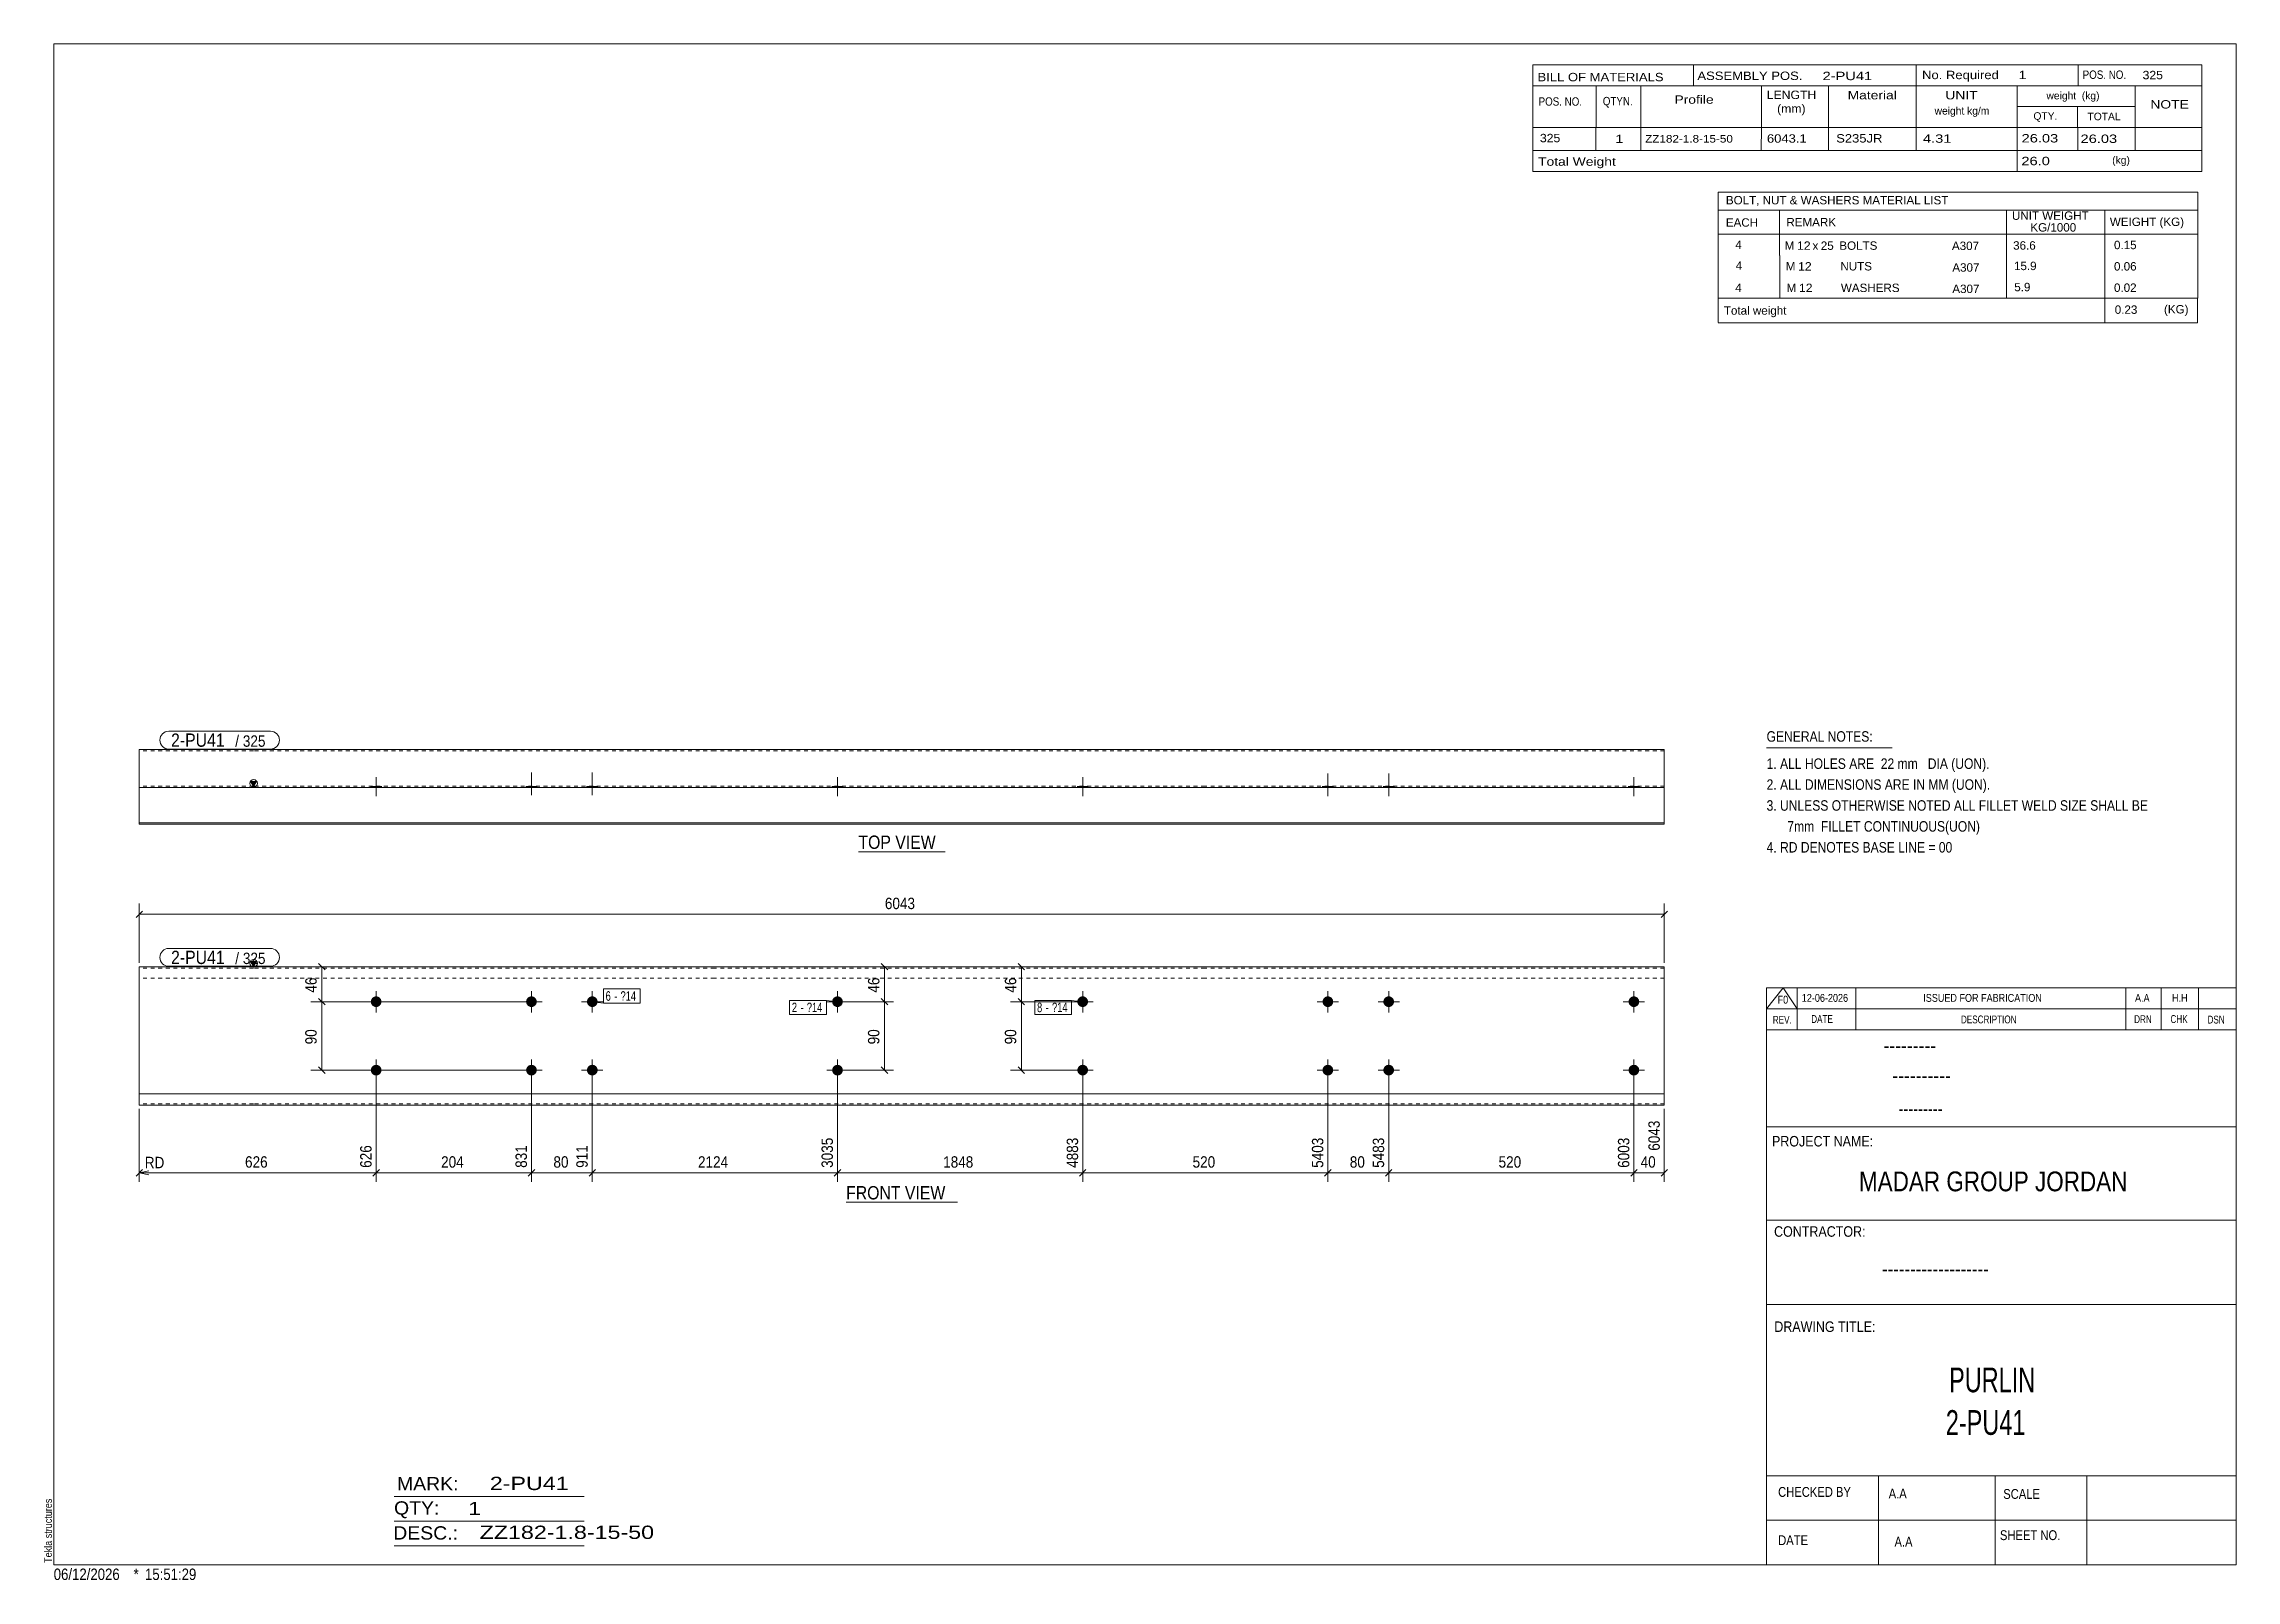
# Model space of a CAD drawing. Header units: millimetres. Extents: x 2 to 579, y 1 to 405.
import ezdxf

# ---------------------------------------------------------------- set-up
doc = ezdxf.new("R2010")
doc.units = ezdxf.units.MM
doc.linetypes.add('XKITLINE00', pattern=[0])
doc.linetypes.add('XKITLINE01', pattern=[4, 1, -1, 1, -1])
for name, color, linetype, lineweight in [('Bolt', 3, 'Continuous', 0), ('BoltMark', 7, 'Continuous', 0), ('Dimensions', 7, 'Continuous', 0), ('DrawingSheet', 5, 'Continuous', 0), ('OtherObjectType', 7, 'Continuous', 0), ('Part', 2, 'Continuous', 0), ('PartMark', 7, 'Continuous', 0)]:
    doc.layers.add(name, color=color, linetype=linetype, lineweight=lineweight)
doc.styles.add('@ARIAL_UNICODE_MS_BOLD', font='ARIAL.TTF')
doc.styles.add('ARIAL', font='ARIAL.TTF')
doc.styles.add('ARIAL_NARROW', font='ARIALN.TTF')
doc.styles.add('COMIC_SANS_MS_BOLD', font='COMICBD.TTF')
doc.styles.add('SWIS721_EX_BT', font='ARIAL.TTF')
doc.styles.add('SWISSE', font='ARIAL.TTF')

# ---------------------------------------------------------------- blocks, each defined once
blk = doc.blocks.new('*A1')
at = {"layer": 'Bolt'}
for points in [[(132.04, 153.06), (132.04, 153.02), (132.04, 152.99), (132.04, 152.95), (132.03, 152.92), (132.03, 152.89), (132.02, 152.85), (132.02, 152.82), (132.01, 152.79), (132, 152.75), (131.99, 152.72), (131.98, 152.69), (131.97, 152.65), (131.96, 152.62), (131.95, 152.59), (131.94, 152.56), (131.92, 152.52), (131.91, 152.49), (131.89, 152.46), (131.88, 152.43), (131.86, 152.4), (131.84, 152.37), (131.83, 152.34), (131.81, 152.31), (131.79, 152.29), (131.77, 152.26), (131.75, 152.23), (131.73, 152.2), (131.7, 152.18), (131.68, 152.15), (131.66, 152.13), (131.63, 152.1), (131.61, 152.08), (131.58, 152.05), (131.56, 152.03), (131.53, 152.01), (131.51, 151.99), (131.48, 151.97), (131.45, 151.95), (131.42, 151.93), (131.39, 151.91), (131.36, 151.89), (131.33, 151.87), (131.3, 151.86), (131.27, 151.84), (131.24, 151.83), (131.21, 151.81), (131.18, 151.8), (131.15, 151.79), (131.12, 151.77), (131.08, 151.76), (131.05, 151.75), (131.02, 151.74), (130.98, 151.73), (130.95, 151.73), (130.92, 151.72), (130.88, 151.71), (130.85, 151.71), (130.82, 151.7), (130.78, 151.7), (130.75, 151.7), (130.71, 151.69), (130.68, 151.69), (130.64, 151.69), (130.61, 151.69), (130.58, 151.69), (130.54, 151.7), (130.51, 151.7), (130.47, 151.7), (130.44, 151.71), (130.4, 151.71), (130.37, 151.72), (130.34, 151.73), (130.3, 151.73), (130.27, 151.74), (130.24, 151.75), (130.2, 151.76), (130.17, 151.77), (130.14, 151.79), (130.11, 151.8), (130.08, 151.81), (130.05, 151.83), (130.01, 151.84), (129.98, 151.86), (129.95, 151.87), (129.92, 151.89), (129.89, 151.91), (129.87, 151.93), (129.84, 151.95), (129.81, 151.97), (129.78, 151.99), (129.76, 152.01), (129.73, 152.03), (129.7, 152.05), (129.68, 152.08), (129.65, 152.1), (129.63, 152.13), (129.61, 152.15), (129.58, 152.18), (129.56, 152.2), (129.54, 152.23), (129.52, 152.26), (129.5, 152.29), (129.48, 152.31), (129.46, 152.34), (129.44, 152.37), (129.43, 152.4), (129.41, 152.43), (129.39, 152.46), (129.38, 152.49), (129.36, 152.52), (129.35, 152.56), (129.34, 152.59), (129.33, 152.62), (129.31, 152.65), (129.3, 152.69), (129.29, 152.72), (129.29, 152.75), (129.28, 152.79), (129.27, 152.82), (129.26, 152.85), (129.26, 152.89), (129.25, 152.92), (129.25, 152.95), (129.25, 152.99), (129.25, 153.02), (129.24, 153.06), (129.24, 153.09), (129.24, 153.13), (129.25, 153.16), (129.25, 153.2), (129.25, 153.23), (129.25, 153.26), (129.26, 153.3), (129.26, 153.33), (129.27, 153.37), (129.28, 153.4), (129.29, 153.43), (129.29, 153.47), (129.3, 153.5), (129.31, 153.53), (129.33, 153.56), (129.34, 153.6), (129.35, 153.63), (129.36, 153.66), (129.38, 153.69), (129.39, 153.72), (129.41, 153.75), (129.43, 153.78), (129.44, 153.81), (129.46, 153.84), (129.48, 153.87), (129.5, 153.9), (129.52, 153.93), (129.54, 153.95), (129.56, 153.98), (129.58, 154.01), (129.61, 154.03), (129.63, 154.06), (129.65, 154.08), (129.68, 154.11), (129.7, 154.13), (129.73, 154.15), (129.76, 154.17), (129.78, 154.2), (129.81, 154.22), (129.84, 154.24), (129.87, 154.26), (129.89, 154.27), (129.92, 154.29), (129.95, 154.31), (129.98, 154.33), (130.01, 154.34), (130.05, 154.36), (130.08, 154.37), (130.11, 154.39), (130.14, 154.4), (130.17, 154.41), (130.2, 154.42), (130.24, 154.43), (130.27, 154.44), (130.3, 154.45), (130.34, 154.46), (130.37, 154.47), (130.4, 154.47), (130.44, 154.48), (130.47, 154.48), (130.51, 154.49), (130.54, 154.49), (130.58, 154.49), (130.61, 154.49), (130.64, 154.49), (130.68, 154.49), (130.71, 154.49), (130.75, 154.49), (130.78, 154.49), (130.82, 154.48), (130.85, 154.48), (130.88, 154.47), (130.92, 154.47), (130.95, 154.46), (130.98, 154.45), (131.02, 154.44), (131.05, 154.43), (131.08, 154.42), (131.12, 154.41), (131.15, 154.4), (131.18, 154.39), (131.21, 154.37), (131.24, 154.36), (131.27, 154.34), (131.3, 154.33), (131.33, 154.31), (131.36, 154.29), (131.39, 154.27), (131.42, 154.26), (131.45, 154.24), (131.48, 154.22), (131.51, 154.2), (131.53, 154.17), (131.56, 154.15), (131.58, 154.13), (131.61, 154.11), (131.63, 154.08), (131.66, 154.06), (131.68, 154.03), (131.7, 154.01), (131.73, 153.98), (131.75, 153.95), (131.77, 153.93), (131.79, 153.9), (131.81, 153.87), (131.83, 153.84), (131.84, 153.81), (131.86, 153.78), (131.88, 153.75), (131.89, 153.72), (131.91, 153.69), (131.92, 153.66), (131.94, 153.63), (131.95, 153.6), (131.96, 153.56), (131.97, 153.53), (131.98, 153.5), (131.99, 153.47), (132, 153.43), (132.01, 153.4), (132.02, 153.37), (132.02, 153.33), (132.03, 153.3), (132.03, 153.26), (132.04, 153.23), (132.04, 153.2), (132.04, 153.16), (132.04, 153.13), (132.04, 153.09)], [(148.04, 153.06), (148.04, 153.02), (148.04, 152.99), (148.04, 152.95), (148.03, 152.92), (148.03, 152.89), (148.02, 152.85), (148.02, 152.82), (148.01, 152.79), (148, 152.75), (147.99, 152.72), (147.98, 152.69), (147.97, 152.65), (147.96, 152.62), (147.95, 152.59), (147.94, 152.56), (147.92, 152.52), (147.91, 152.49), (147.89, 152.46), (147.88, 152.43), (147.86, 152.4), (147.84, 152.37), (147.83, 152.34), (147.81, 152.31), (147.79, 152.29), (147.77, 152.26), (147.75, 152.23), (147.73, 152.2), (147.7, 152.18), (147.68, 152.15), (147.66, 152.13), (147.63, 152.1), (147.61, 152.08), (147.58, 152.05), (147.56, 152.03), (147.53, 152.01), (147.51, 151.99), (147.48, 151.97), (147.45, 151.95), (147.42, 151.93), (147.39, 151.91), (147.36, 151.89), (147.33, 151.87), (147.3, 151.86), (147.27, 151.84), (147.24, 151.83), (147.21, 151.81), (147.18, 151.8), (147.15, 151.79), (147.12, 151.77), (147.08, 151.76), (147.05, 151.75), (147.02, 151.74), (146.98, 151.73), (146.95, 151.73), (146.92, 151.72), (146.88, 151.71), (146.85, 151.71), (146.82, 151.7), (146.78, 151.7), (146.75, 151.7), (146.71, 151.69), (146.68, 151.69), (146.64, 151.69), (146.61, 151.69), (146.58, 151.69), (146.54, 151.7), (146.51, 151.7), (146.47, 151.7), (146.44, 151.71), (146.4, 151.71), (146.37, 151.72), (146.34, 151.73), (146.3, 151.73), (146.27, 151.74), (146.24, 151.75), (146.2, 151.76), (146.17, 151.77), (146.14, 151.79), (146.11, 151.8), (146.08, 151.81), (146.05, 151.83), (146.01, 151.84), (145.98, 151.86), (145.95, 151.87), (145.92, 151.89), (145.89, 151.91), (145.87, 151.93), (145.84, 151.95), (145.81, 151.97), (145.78, 151.99), (145.76, 152.01), (145.73, 152.03), (145.7, 152.05), (145.68, 152.08), (145.65, 152.1), (145.63, 152.13), (145.61, 152.15), (145.58, 152.18), (145.56, 152.2), (145.54, 152.23), (145.52, 152.26), (145.5, 152.29), (145.48, 152.31), (145.46, 152.34), (145.44, 152.37), (145.43, 152.4), (145.41, 152.43), (145.39, 152.46), (145.38, 152.49), (145.36, 152.52), (145.35, 152.56), (145.34, 152.59), (145.33, 152.62), (145.31, 152.65), (145.3, 152.69), (145.29, 152.72), (145.29, 152.75), (145.28, 152.79), (145.27, 152.82), (145.26, 152.85), (145.26, 152.89), (145.25, 152.92), (145.25, 152.95), (145.25, 152.99), (145.25, 153.02), (145.24, 153.06), (145.24, 153.09), (145.24, 153.13), (145.25, 153.16), (145.25, 153.2), (145.25, 153.23), (145.25, 153.26), (145.26, 153.3), (145.26, 153.33), (145.27, 153.37), (145.28, 153.4), (145.29, 153.43), (145.29, 153.47), (145.3, 153.5), (145.31, 153.53), (145.33, 153.56), (145.34, 153.6), (145.35, 153.63), (145.36, 153.66), (145.38, 153.69), (145.39, 153.72), (145.41, 153.75), (145.43, 153.78), (145.44, 153.81), (145.46, 153.84), (145.48, 153.87), (145.5, 153.9), (145.52, 153.93), (145.54, 153.95), (145.56, 153.98), (145.58, 154.01), (145.61, 154.03), (145.63, 154.06), (145.65, 154.08), (145.68, 154.11), (145.7, 154.13), (145.73, 154.15), (145.76, 154.17), (145.78, 154.2), (145.81, 154.22), (145.84, 154.24), (145.87, 154.26), (145.89, 154.27), (145.92, 154.29), (145.95, 154.31), (145.98, 154.33), (146.01, 154.34), (146.05, 154.36), (146.08, 154.37), (146.11, 154.39), (146.14, 154.4), (146.17, 154.41), (146.2, 154.42), (146.24, 154.43), (146.27, 154.44), (146.3, 154.45), (146.34, 154.46), (146.37, 154.47), (146.4, 154.47), (146.44, 154.48), (146.47, 154.48), (146.51, 154.49), (146.54, 154.49), (146.58, 154.49), (146.61, 154.49), (146.64, 154.49), (146.68, 154.49), (146.71, 154.49), (146.75, 154.49), (146.78, 154.49), (146.82, 154.48), (146.85, 154.48), (146.88, 154.47), (146.92, 154.47), (146.95, 154.46), (146.98, 154.45), (147.02, 154.44), (147.05, 154.43), (147.08, 154.42), (147.12, 154.41), (147.15, 154.4), (147.18, 154.39), (147.21, 154.37), (147.24, 154.36), (147.27, 154.34), (147.3, 154.33), (147.33, 154.31), (147.36, 154.29), (147.39, 154.27), (147.42, 154.26), (147.45, 154.24), (147.48, 154.22), (147.51, 154.2), (147.53, 154.17), (147.56, 154.15), (147.58, 154.13), (147.61, 154.11), (147.63, 154.08), (147.66, 154.06), (147.68, 154.03), (147.7, 154.01), (147.73, 153.98), (147.75, 153.95), (147.77, 153.93), (147.79, 153.9), (147.81, 153.87), (147.83, 153.84), (147.84, 153.81), (147.86, 153.78), (147.88, 153.75), (147.89, 153.72), (147.91, 153.69), (147.92, 153.66), (147.94, 153.63), (147.95, 153.6), (147.96, 153.56), (147.97, 153.53), (147.98, 153.5), (147.99, 153.47), (148, 153.43), (148.01, 153.4), (148.02, 153.37), (148.02, 153.33), (148.03, 153.3), (148.03, 153.26), (148.04, 153.23), (148.04, 153.2), (148.04, 153.16), (148.04, 153.13), (148.04, 153.09)], [(132.04, 135.06), (132.04, 135.02), (132.04, 134.99), (132.04, 134.95), (132.03, 134.92), (132.03, 134.89), (132.02, 134.85), (132.02, 134.82), (132.01, 134.79), (132, 134.75), (131.99, 134.72), (131.98, 134.69), (131.97, 134.65), (131.96, 134.62), (131.95, 134.59), (131.94, 134.56), (131.92, 134.52), (131.91, 134.49), (131.89, 134.46), (131.88, 134.43), (131.86, 134.4), (131.84, 134.37), (131.83, 134.34), (131.81, 134.31), (131.79, 134.29), (131.77, 134.26), (131.75, 134.23), (131.73, 134.2), (131.7, 134.18), (131.68, 134.15), (131.66, 134.13), (131.63, 134.1), (131.61, 134.08), (131.58, 134.05), (131.56, 134.03), (131.53, 134.01), (131.51, 133.99), (131.48, 133.97), (131.45, 133.95), (131.42, 133.93), (131.39, 133.91), (131.36, 133.89), (131.33, 133.87), (131.3, 133.86), (131.27, 133.84), (131.24, 133.83), (131.21, 133.81), (131.18, 133.8), (131.15, 133.79), (131.12, 133.77), (131.08, 133.76), (131.05, 133.75), (131.02, 133.74), (130.98, 133.73), (130.95, 133.73), (130.92, 133.72), (130.88, 133.71), (130.85, 133.71), (130.82, 133.7), (130.78, 133.7), (130.75, 133.7), (130.71, 133.69), (130.68, 133.69), (130.64, 133.69), (130.61, 133.69), (130.58, 133.69), (130.54, 133.7), (130.51, 133.7), (130.47, 133.7), (130.44, 133.71), (130.4, 133.71), (130.37, 133.72), (130.34, 133.73), (130.3, 133.73), (130.27, 133.74), (130.24, 133.75), (130.2, 133.76), (130.17, 133.77), (130.14, 133.79), (130.11, 133.8), (130.08, 133.81), (130.05, 133.83), (130.01, 133.84), (129.98, 133.86), (129.95, 133.87), (129.92, 133.89), (129.89, 133.91), (129.87, 133.93), (129.84, 133.95), (129.81, 133.97), (129.78, 133.99), (129.76, 134.01), (129.73, 134.03), (129.7, 134.05), (129.68, 134.08), (129.65, 134.1), (129.63, 134.13), (129.61, 134.15), (129.58, 134.18), (129.56, 134.2), (129.54, 134.23), (129.52, 134.26), (129.5, 134.29), (129.48, 134.31), (129.46, 134.34), (129.44, 134.37), (129.43, 134.4), (129.41, 134.43), (129.39, 134.46), (129.38, 134.49), (129.36, 134.52), (129.35, 134.56), (129.34, 134.59), (129.33, 134.62), (129.31, 134.65), (129.3, 134.69), (129.29, 134.72), (129.29, 134.75), (129.28, 134.79), (129.27, 134.82), (129.26, 134.85), (129.26, 134.89), (129.25, 134.92), (129.25, 134.95), (129.25, 134.99), (129.25, 135.02), (129.24, 135.06), (129.24, 135.09), (129.24, 135.13), (129.25, 135.16), (129.25, 135.2), (129.25, 135.23), (129.25, 135.26), (129.26, 135.3), (129.26, 135.33), (129.27, 135.37), (129.28, 135.4), (129.29, 135.43), (129.29, 135.47), (129.3, 135.5), (129.31, 135.53), (129.33, 135.56), (129.34, 135.6), (129.35, 135.63), (129.36, 135.66), (129.38, 135.69), (129.39, 135.72), (129.41, 135.75), (129.43, 135.78), (129.44, 135.81), (129.46, 135.84), (129.48, 135.87), (129.5, 135.9), (129.52, 135.93), (129.54, 135.95), (129.56, 135.98), (129.58, 136.01), (129.61, 136.03), (129.63, 136.06), (129.65, 136.08), (129.68, 136.11), (129.7, 136.13), (129.73, 136.15), (129.76, 136.17), (129.78, 136.2), (129.81, 136.22), (129.84, 136.24), (129.87, 136.26), (129.89, 136.27), (129.92, 136.29), (129.95, 136.31), (129.98, 136.33), (130.01, 136.34), (130.05, 136.36), (130.08, 136.37), (130.11, 136.39), (130.14, 136.4), (130.17, 136.41), (130.2, 136.42), (130.24, 136.43), (130.27, 136.44), (130.3, 136.45), (130.34, 136.46), (130.37, 136.47), (130.4, 136.47), (130.44, 136.48), (130.47, 136.48), (130.51, 136.49), (130.54, 136.49), (130.58, 136.49), (130.61, 136.49), (130.64, 136.49), (130.68, 136.49), (130.71, 136.49), (130.75, 136.49), (130.78, 136.49), (130.82, 136.48), (130.85, 136.48), (130.88, 136.47), (130.92, 136.47), (130.95, 136.46), (130.98, 136.45), (131.02, 136.44), (131.05, 136.43), (131.08, 136.42), (131.12, 136.41), (131.15, 136.4), (131.18, 136.39), (131.21, 136.37), (131.24, 136.36), (131.27, 136.34), (131.3, 136.33), (131.33, 136.31), (131.36, 136.29), (131.39, 136.27), (131.42, 136.26), (131.45, 136.24), (131.48, 136.22), (131.51, 136.2), (131.53, 136.17), (131.56, 136.15), (131.58, 136.13), (131.61, 136.11), (131.63, 136.08), (131.66, 136.06), (131.68, 136.03), (131.7, 136.01), (131.73, 135.98), (131.75, 135.95), (131.77, 135.93), (131.79, 135.9), (131.81, 135.87), (131.83, 135.84), (131.84, 135.81), (131.86, 135.78), (131.88, 135.75), (131.89, 135.72), (131.91, 135.69), (131.92, 135.66), (131.94, 135.63), (131.95, 135.6), (131.96, 135.56), (131.97, 135.53), (131.98, 135.5), (131.99, 135.47), (132, 135.43), (132.01, 135.4), (132.02, 135.37), (132.02, 135.33), (132.03, 135.3), (132.03, 135.26), (132.04, 135.23), (132.04, 135.2), (132.04, 135.16), (132.04, 135.13), (132.04, 135.09)], [(148.04, 135.06), (148.04, 135.02), (148.04, 134.99), (148.04, 134.95), (148.03, 134.92), (148.03, 134.89), (148.02, 134.85), (148.02, 134.82), (148.01, 134.79), (148, 134.75), (147.99, 134.72), (147.98, 134.69), (147.97, 134.65), (147.96, 134.62), (147.95, 134.59), (147.94, 134.56), (147.92, 134.52), (147.91, 134.49), (147.89, 134.46), (147.88, 134.43), (147.86, 134.4), (147.84, 134.37), (147.83, 134.34), (147.81, 134.31), (147.79, 134.29), (147.77, 134.26), (147.75, 134.23), (147.73, 134.2), (147.7, 134.18), (147.68, 134.15), (147.66, 134.13), (147.63, 134.1), (147.61, 134.08), (147.58, 134.05), (147.56, 134.03), (147.53, 134.01), (147.51, 133.99), (147.48, 133.97), (147.45, 133.95), (147.42, 133.93), (147.39, 133.91), (147.36, 133.89), (147.33, 133.87), (147.3, 133.86), (147.27, 133.84), (147.24, 133.83), (147.21, 133.81), (147.18, 133.8), (147.15, 133.79), (147.12, 133.77), (147.08, 133.76), (147.05, 133.75), (147.02, 133.74), (146.98, 133.73), (146.95, 133.73), (146.92, 133.72), (146.88, 133.71), (146.85, 133.71), (146.82, 133.7), (146.78, 133.7), (146.75, 133.7), (146.71, 133.69), (146.68, 133.69), (146.64, 133.69), (146.61, 133.69), (146.58, 133.69), (146.54, 133.7), (146.51, 133.7), (146.47, 133.7), (146.44, 133.71), (146.4, 133.71), (146.37, 133.72), (146.34, 133.73), (146.3, 133.73), (146.27, 133.74), (146.24, 133.75), (146.2, 133.76), (146.17, 133.77), (146.14, 133.79), (146.11, 133.8), (146.08, 133.81), (146.05, 133.83), (146.01, 133.84), (145.98, 133.86), (145.95, 133.87), (145.92, 133.89), (145.89, 133.91), (145.87, 133.93), (145.84, 133.95), (145.81, 133.97), (145.78, 133.99), (145.76, 134.01), (145.73, 134.03), (145.7, 134.05), (145.68, 134.08), (145.65, 134.1), (145.63, 134.13), (145.61, 134.15), (145.58, 134.18), (145.56, 134.2), (145.54, 134.23), (145.52, 134.26), (145.5, 134.29), (145.48, 134.31), (145.46, 134.34), (145.44, 134.37), (145.43, 134.4), (145.41, 134.43), (145.39, 134.46), (145.38, 134.49), (145.36, 134.52), (145.35, 134.56), (145.34, 134.59), (145.33, 134.62), (145.31, 134.65), (145.3, 134.69), (145.29, 134.72), (145.29, 134.75), (145.28, 134.79), (145.27, 134.82), (145.26, 134.85), (145.26, 134.89), (145.25, 134.92), (145.25, 134.95), (145.25, 134.99), (145.25, 135.02), (145.24, 135.06), (145.24, 135.09), (145.24, 135.13), (145.25, 135.16), (145.25, 135.2), (145.25, 135.23), (145.25, 135.26), (145.26, 135.3), (145.26, 135.33), (145.27, 135.37), (145.28, 135.4), (145.29, 135.43), (145.29, 135.47), (145.3, 135.5), (145.31, 135.53), (145.33, 135.56), (145.34, 135.6), (145.35, 135.63), (145.36, 135.66), (145.38, 135.69), (145.39, 135.72), (145.41, 135.75), (145.43, 135.78), (145.44, 135.81), (145.46, 135.84), (145.48, 135.87), (145.5, 135.9), (145.52, 135.93), (145.54, 135.95), (145.56, 135.98), (145.58, 136.01), (145.61, 136.03), (145.63, 136.06), (145.65, 136.08), (145.68, 136.11), (145.7, 136.13), (145.73, 136.15), (145.76, 136.17), (145.78, 136.2), (145.81, 136.22), (145.84, 136.24), (145.87, 136.26), (145.89, 136.27), (145.92, 136.29), (145.95, 136.31), (145.98, 136.33), (146.01, 136.34), (146.05, 136.36), (146.08, 136.37), (146.11, 136.39), (146.14, 136.4), (146.17, 136.41), (146.2, 136.42), (146.24, 136.43), (146.27, 136.44), (146.3, 136.45), (146.34, 136.46), (146.37, 136.47), (146.4, 136.47), (146.44, 136.48), (146.47, 136.48), (146.51, 136.49), (146.54, 136.49), (146.58, 136.49), (146.61, 136.49), (146.64, 136.49), (146.68, 136.49), (146.71, 136.49), (146.75, 136.49), (146.78, 136.49), (146.82, 136.48), (146.85, 136.48), (146.88, 136.47), (146.92, 136.47), (146.95, 136.46), (146.98, 136.45), (147.02, 136.44), (147.05, 136.43), (147.08, 136.42), (147.12, 136.41), (147.15, 136.4), (147.18, 136.39), (147.21, 136.37), (147.24, 136.36), (147.27, 136.34), (147.3, 136.33), (147.33, 136.31), (147.36, 136.29), (147.39, 136.27), (147.42, 136.26), (147.45, 136.24), (147.48, 136.22), (147.51, 136.2), (147.53, 136.17), (147.56, 136.15), (147.58, 136.13), (147.61, 136.11), (147.63, 136.08), (147.66, 136.06), (147.68, 136.03), (147.7, 136.01), (147.73, 135.98), (147.75, 135.95), (147.77, 135.93), (147.79, 135.9), (147.81, 135.87), (147.83, 135.84), (147.84, 135.81), (147.86, 135.78), (147.88, 135.75), (147.89, 135.72), (147.91, 135.69), (147.92, 135.66), (147.94, 135.63), (147.95, 135.6), (147.96, 135.56), (147.97, 135.53), (147.98, 135.5), (147.99, 135.47), (148, 135.43), (148.01, 135.4), (148.02, 135.37), (148.02, 135.33), (148.03, 135.3), (148.03, 135.26), (148.04, 135.23), (148.04, 135.2), (148.04, 135.16), (148.04, 135.13), (148.04, 135.09)]]:
    blk.add_hatch(color=3, dxfattribs=at).paths.add_polyline_path(points, flags=17)
at = {"layer": 'Bolt', "color": 3, "linetype": 'XKITLINE00', "lineweight": 0}
for p, q in [((130.64, 155.89), (130.64, 150.29)), ((146.64, 155.89), (146.64, 150.29)), ((133.44, 153.09), (127.84, 153.09)), ((149.44, 153.09), (143.84, 153.09)), ((133.44, 135.09), (127.84, 135.09)), ((130.64, 137.89), (130.64, 132.29)), ((149.44, 135.09), (143.84, 135.09)), ((146.64, 137.89), (146.64, 132.29))]:
    blk.add_line(p, q, dxfattribs=at)
blk = doc.blocks.new('*A2')
at = {"layer": 'Bolt'}
for points in [[(91.19, 153.06), (91.19, 153.02), (91.19, 152.99), (91.19, 152.95), (91.18, 152.92), (91.18, 152.89), (91.17, 152.85), (91.17, 152.82), (91.16, 152.79), (91.15, 152.75), (91.14, 152.72), (91.13, 152.69), (91.12, 152.65), (91.11, 152.62), (91.1, 152.59), (91.09, 152.56), (91.07, 152.52), (91.06, 152.49), (91.04, 152.46), (91.03, 152.43), (91.01, 152.4), (90.99, 152.37), (90.98, 152.34), (90.96, 152.31), (90.94, 152.29), (90.92, 152.26), (90.9, 152.23), (90.88, 152.2), (90.85, 152.18), (90.83, 152.15), (90.81, 152.13), (90.78, 152.1), (90.76, 152.08), (90.73, 152.05), (90.71, 152.03), (90.68, 152.01), (90.66, 151.99), (90.63, 151.97), (90.6, 151.95), (90.57, 151.93), (90.54, 151.91), (90.51, 151.89), (90.48, 151.87), (90.45, 151.86), (90.42, 151.84), (90.39, 151.83), (90.36, 151.81), (90.33, 151.8), (90.3, 151.79), (90.27, 151.77), (90.23, 151.76), (90.2, 151.75), (90.17, 151.74), (90.13, 151.73), (90.1, 151.73), (90.07, 151.72), (90.03, 151.71), (90, 151.71), (89.97, 151.7), (89.93, 151.7), (89.9, 151.7), (89.86, 151.69), (89.83, 151.69), (89.79, 151.69), (89.76, 151.69), (89.73, 151.69), (89.69, 151.7), (89.66, 151.7), (89.62, 151.7), (89.59, 151.71), (89.55, 151.71), (89.52, 151.72), (89.49, 151.73), (89.45, 151.73), (89.42, 151.74), (89.39, 151.75), (89.35, 151.76), (89.32, 151.77), (89.29, 151.79), (89.26, 151.8), (89.23, 151.81), (89.2, 151.83), (89.16, 151.84), (89.13, 151.86), (89.1, 151.87), (89.07, 151.89), (89.04, 151.91), (89.02, 151.93), (88.99, 151.95), (88.96, 151.97), (88.93, 151.99), (88.91, 152.01), (88.88, 152.03), (88.85, 152.05), (88.83, 152.08), (88.8, 152.1), (88.78, 152.13), (88.76, 152.15), (88.73, 152.18), (88.71, 152.2), (88.69, 152.23), (88.67, 152.26), (88.65, 152.29), (88.63, 152.31), (88.61, 152.34), (88.59, 152.37), (88.58, 152.4), (88.56, 152.43), (88.54, 152.46), (88.53, 152.49), (88.51, 152.52), (88.5, 152.56), (88.49, 152.59), (88.48, 152.62), (88.46, 152.65), (88.45, 152.69), (88.44, 152.72), (88.44, 152.75), (88.43, 152.79), (88.42, 152.82), (88.41, 152.85), (88.41, 152.89), (88.4, 152.92), (88.4, 152.95), (88.4, 152.99), (88.4, 153.02), (88.39, 153.06), (88.39, 153.09), (88.39, 153.13), (88.4, 153.16), (88.4, 153.2), (88.4, 153.23), (88.4, 153.26), (88.41, 153.3), (88.41, 153.33), (88.42, 153.37), (88.43, 153.4), (88.44, 153.43), (88.44, 153.47), (88.45, 153.5), (88.46, 153.53), (88.48, 153.56), (88.49, 153.6), (88.5, 153.63), (88.51, 153.66), (88.53, 153.69), (88.54, 153.72), (88.56, 153.75), (88.58, 153.78), (88.59, 153.81), (88.61, 153.84), (88.63, 153.87), (88.65, 153.9), (88.67, 153.93), (88.69, 153.95), (88.71, 153.98), (88.73, 154.01), (88.76, 154.03), (88.78, 154.06), (88.8, 154.08), (88.83, 154.11), (88.85, 154.13), (88.88, 154.15), (88.91, 154.17), (88.93, 154.2), (88.96, 154.22), (88.99, 154.24), (89.02, 154.26), (89.04, 154.27), (89.07, 154.29), (89.1, 154.31), (89.13, 154.33), (89.16, 154.34), (89.2, 154.36), (89.23, 154.37), (89.26, 154.39), (89.29, 154.4), (89.32, 154.41), (89.35, 154.42), (89.39, 154.43), (89.42, 154.44), (89.45, 154.45), (89.49, 154.46), (89.52, 154.47), (89.55, 154.47), (89.59, 154.48), (89.62, 154.48), (89.66, 154.49), (89.69, 154.49), (89.73, 154.49), (89.76, 154.49), (89.79, 154.49), (89.83, 154.49), (89.86, 154.49), (89.9, 154.49), (89.93, 154.49), (89.97, 154.48), (90, 154.48), (90.03, 154.47), (90.07, 154.47), (90.1, 154.46), (90.13, 154.45), (90.17, 154.44), (90.2, 154.43), (90.23, 154.42), (90.27, 154.41), (90.3, 154.4), (90.33, 154.39), (90.36, 154.37), (90.39, 154.36), (90.42, 154.34), (90.45, 154.33), (90.48, 154.31), (90.51, 154.29), (90.54, 154.27), (90.57, 154.26), (90.6, 154.24), (90.63, 154.22), (90.66, 154.2), (90.68, 154.17), (90.71, 154.15), (90.73, 154.13), (90.76, 154.11), (90.78, 154.08), (90.81, 154.06), (90.83, 154.03), (90.85, 154.01), (90.88, 153.98), (90.9, 153.95), (90.92, 153.93), (90.94, 153.9), (90.96, 153.87), (90.98, 153.84), (90.99, 153.81), (91.01, 153.78), (91.03, 153.75), (91.04, 153.72), (91.06, 153.69), (91.07, 153.66), (91.09, 153.63), (91.1, 153.6), (91.11, 153.56), (91.12, 153.53), (91.13, 153.5), (91.14, 153.47), (91.15, 153.43), (91.16, 153.4), (91.17, 153.37), (91.17, 153.33), (91.18, 153.3), (91.18, 153.26), (91.19, 153.23), (91.19, 153.2), (91.19, 153.16), (91.19, 153.13), (91.19, 153.09)], [(91.19, 135.06), (91.19, 135.02), (91.19, 134.99), (91.19, 134.95), (91.18, 134.92), (91.18, 134.89), (91.17, 134.85), (91.17, 134.82), (91.16, 134.79), (91.15, 134.75), (91.14, 134.72), (91.13, 134.69), (91.12, 134.65), (91.11, 134.62), (91.1, 134.59), (91.09, 134.56), (91.07, 134.52), (91.06, 134.49), (91.04, 134.46), (91.03, 134.43), (91.01, 134.4), (90.99, 134.37), (90.98, 134.34), (90.96, 134.31), (90.94, 134.29), (90.92, 134.26), (90.9, 134.23), (90.88, 134.2), (90.85, 134.18), (90.83, 134.15), (90.81, 134.13), (90.78, 134.1), (90.76, 134.08), (90.73, 134.05), (90.71, 134.03), (90.68, 134.01), (90.66, 133.99), (90.63, 133.97), (90.6, 133.95), (90.57, 133.93), (90.54, 133.91), (90.51, 133.89), (90.48, 133.87), (90.45, 133.86), (90.42, 133.84), (90.39, 133.83), (90.36, 133.81), (90.33, 133.8), (90.3, 133.79), (90.27, 133.77), (90.23, 133.76), (90.2, 133.75), (90.17, 133.74), (90.13, 133.73), (90.1, 133.73), (90.07, 133.72), (90.03, 133.71), (90, 133.71), (89.97, 133.7), (89.93, 133.7), (89.9, 133.7), (89.86, 133.69), (89.83, 133.69), (89.79, 133.69), (89.76, 133.69), (89.73, 133.69), (89.69, 133.7), (89.66, 133.7), (89.62, 133.7), (89.59, 133.71), (89.55, 133.71), (89.52, 133.72), (89.49, 133.73), (89.45, 133.73), (89.42, 133.74), (89.39, 133.75), (89.35, 133.76), (89.32, 133.77), (89.29, 133.79), (89.26, 133.8), (89.23, 133.81), (89.2, 133.83), (89.16, 133.84), (89.13, 133.86), (89.1, 133.87), (89.07, 133.89), (89.04, 133.91), (89.02, 133.93), (88.99, 133.95), (88.96, 133.97), (88.93, 133.99), (88.91, 134.01), (88.88, 134.03), (88.85, 134.05), (88.83, 134.08), (88.8, 134.1), (88.78, 134.13), (88.76, 134.15), (88.73, 134.18), (88.71, 134.2), (88.69, 134.23), (88.67, 134.26), (88.65, 134.29), (88.63, 134.31), (88.61, 134.34), (88.59, 134.37), (88.58, 134.4), (88.56, 134.43), (88.54, 134.46), (88.53, 134.49), (88.51, 134.52), (88.5, 134.56), (88.49, 134.59), (88.48, 134.62), (88.46, 134.65), (88.45, 134.69), (88.44, 134.72), (88.44, 134.75), (88.43, 134.79), (88.42, 134.82), (88.41, 134.85), (88.41, 134.89), (88.4, 134.92), (88.4, 134.95), (88.4, 134.99), (88.4, 135.02), (88.39, 135.06), (88.39, 135.09), (88.39, 135.13), (88.4, 135.16), (88.4, 135.2), (88.4, 135.23), (88.4, 135.26), (88.41, 135.3), (88.41, 135.33), (88.42, 135.37), (88.43, 135.4), (88.44, 135.43), (88.44, 135.47), (88.45, 135.5), (88.46, 135.53), (88.48, 135.56), (88.49, 135.6), (88.5, 135.63), (88.51, 135.66), (88.53, 135.69), (88.54, 135.72), (88.56, 135.75), (88.58, 135.78), (88.59, 135.81), (88.61, 135.84), (88.63, 135.87), (88.65, 135.9), (88.67, 135.93), (88.69, 135.95), (88.71, 135.98), (88.73, 136.01), (88.76, 136.03), (88.78, 136.06), (88.8, 136.08), (88.83, 136.11), (88.85, 136.13), (88.88, 136.15), (88.91, 136.17), (88.93, 136.2), (88.96, 136.22), (88.99, 136.24), (89.02, 136.26), (89.04, 136.27), (89.07, 136.29), (89.1, 136.31), (89.13, 136.33), (89.16, 136.34), (89.2, 136.36), (89.23, 136.37), (89.26, 136.39), (89.29, 136.4), (89.32, 136.41), (89.35, 136.42), (89.39, 136.43), (89.42, 136.44), (89.45, 136.45), (89.49, 136.46), (89.52, 136.47), (89.55, 136.47), (89.59, 136.48), (89.62, 136.48), (89.66, 136.49), (89.69, 136.49), (89.73, 136.49), (89.76, 136.49), (89.79, 136.49), (89.83, 136.49), (89.86, 136.49), (89.9, 136.49), (89.93, 136.49), (89.97, 136.48), (90, 136.48), (90.03, 136.47), (90.07, 136.47), (90.1, 136.46), (90.13, 136.45), (90.17, 136.44), (90.2, 136.43), (90.23, 136.42), (90.27, 136.41), (90.3, 136.4), (90.33, 136.39), (90.36, 136.37), (90.39, 136.36), (90.42, 136.34), (90.45, 136.33), (90.48, 136.31), (90.51, 136.29), (90.54, 136.27), (90.57, 136.26), (90.6, 136.24), (90.63, 136.22), (90.66, 136.2), (90.68, 136.17), (90.71, 136.15), (90.73, 136.13), (90.76, 136.11), (90.78, 136.08), (90.81, 136.06), (90.83, 136.03), (90.85, 136.01), (90.88, 135.98), (90.9, 135.95), (90.92, 135.93), (90.94, 135.9), (90.96, 135.87), (90.98, 135.84), (90.99, 135.81), (91.01, 135.78), (91.03, 135.75), (91.04, 135.72), (91.06, 135.69), (91.07, 135.66), (91.09, 135.63), (91.1, 135.6), (91.11, 135.56), (91.12, 135.53), (91.13, 135.5), (91.14, 135.47), (91.15, 135.43), (91.16, 135.4), (91.17, 135.37), (91.17, 135.33), (91.18, 135.3), (91.18, 135.26), (91.19, 135.23), (91.19, 135.2), (91.19, 135.16), (91.19, 135.13), (91.19, 135.09)]]:
    blk.add_hatch(color=3, dxfattribs=at).paths.add_polyline_path(points, flags=17)
at = {"layer": 'Bolt', "color": 3, "linetype": 'XKITLINE00', "lineweight": 0}
for p, q in [((89.79, 155.89), (89.79, 150.29)), ((92.59, 153.09), (86.99, 153.09)), ((92.59, 135.09), (86.99, 135.09)), ((89.79, 137.89), (89.79, 132.29))]:
    blk.add_line(p, q, dxfattribs=at)
blk = doc.blocks.new('*A3')
at = {"layer": 'Bolt'}
for points in [[(212.53, 153.06), (212.53, 153.02), (212.53, 152.99), (212.53, 152.95), (212.52, 152.92), (212.52, 152.89), (212.51, 152.85), (212.5, 152.82), (212.5, 152.79), (212.49, 152.75), (212.48, 152.72), (212.47, 152.69), (212.46, 152.65), (212.45, 152.62), (212.44, 152.59), (212.43, 152.56), (212.41, 152.52), (212.4, 152.49), (212.38, 152.46), (212.37, 152.43), (212.35, 152.4), (212.33, 152.37), (212.31, 152.34), (212.3, 152.31), (212.28, 152.29), (212.26, 152.26), (212.24, 152.23), (212.21, 152.2), (212.19, 152.18), (212.17, 152.15), (212.15, 152.13), (212.12, 152.1), (212.1, 152.08), (212.07, 152.05), (212.05, 152.03), (212.02, 152.01), (211.99, 151.99), (211.97, 151.97), (211.94, 151.95), (211.91, 151.93), (211.88, 151.91), (211.85, 151.89), (211.82, 151.87), (211.79, 151.86), (211.76, 151.84), (211.73, 151.83), (211.7, 151.81), (211.67, 151.8), (211.64, 151.79), (211.6, 151.77), (211.57, 151.76), (211.54, 151.75), (211.51, 151.74), (211.47, 151.73), (211.44, 151.73), (211.4, 151.72), (211.37, 151.71), (211.34, 151.71), (211.3, 151.7), (211.27, 151.7), (211.23, 151.7), (211.2, 151.69), (211.17, 151.69), (211.13, 151.69), (211.1, 151.69), (211.06, 151.69), (211.03, 151.7), (210.99, 151.7), (210.96, 151.7), (210.93, 151.71), (210.89, 151.71), (210.86, 151.72), (210.83, 151.73), (210.79, 151.73), (210.76, 151.74), (210.73, 151.75), (210.69, 151.76), (210.66, 151.77), (210.63, 151.79), (210.6, 151.8), (210.56, 151.81), (210.53, 151.83), (210.5, 151.84), (210.47, 151.86), (210.44, 151.87), (210.41, 151.89), (210.38, 151.91), (210.35, 151.93), (210.33, 151.95), (210.3, 151.97), (210.27, 151.99), (210.24, 152.01), (210.22, 152.03), (210.19, 152.05), (210.17, 152.08), (210.14, 152.1), (210.12, 152.13), (210.09, 152.15), (210.07, 152.18), (210.05, 152.2), (210.03, 152.23), (210.01, 152.26), (209.99, 152.29), (209.97, 152.31), (209.95, 152.34), (209.93, 152.37), (209.91, 152.4), (209.9, 152.43), (209.88, 152.46), (209.87, 152.49), (209.85, 152.52), (209.84, 152.56), (209.83, 152.59), (209.81, 152.62), (209.8, 152.65), (209.79, 152.69), (209.78, 152.72), (209.77, 152.75), (209.77, 152.79), (209.76, 152.82), (209.75, 152.85), (209.75, 152.89), (209.74, 152.92), (209.74, 152.95), (209.74, 152.99), (209.73, 153.02), (209.73, 153.06), (209.73, 153.09), (209.73, 153.13), (209.73, 153.16), (209.74, 153.2), (209.74, 153.23), (209.74, 153.26), (209.75, 153.3), (209.75, 153.33), (209.76, 153.37), (209.77, 153.4), (209.77, 153.43), (209.78, 153.47), (209.79, 153.5), (209.8, 153.53), (209.81, 153.56), (209.83, 153.6), (209.84, 153.63), (209.85, 153.66), (209.87, 153.69), (209.88, 153.72), (209.9, 153.75), (209.91, 153.78), (209.93, 153.81), (209.95, 153.84), (209.97, 153.87), (209.99, 153.9), (210.01, 153.93), (210.03, 153.95), (210.05, 153.98), (210.07, 154.01), (210.09, 154.03), (210.12, 154.06), (210.14, 154.08), (210.17, 154.11), (210.19, 154.13), (210.22, 154.15), (210.24, 154.17), (210.27, 154.2), (210.3, 154.22), (210.33, 154.24), (210.35, 154.26), (210.38, 154.27), (210.41, 154.29), (210.44, 154.31), (210.47, 154.33), (210.5, 154.34), (210.53, 154.36), (210.56, 154.37), (210.6, 154.39), (210.63, 154.4), (210.66, 154.41), (210.69, 154.42), (210.73, 154.43), (210.76, 154.44), (210.79, 154.45), (210.83, 154.46), (210.86, 154.47), (210.89, 154.47), (210.93, 154.48), (210.96, 154.48), (210.99, 154.49), (211.03, 154.49), (211.06, 154.49), (211.1, 154.49), (211.13, 154.49), (211.17, 154.49), (211.2, 154.49), (211.23, 154.49), (211.27, 154.49), (211.3, 154.48), (211.34, 154.48), (211.37, 154.47), (211.4, 154.47), (211.44, 154.46), (211.47, 154.45), (211.51, 154.44), (211.54, 154.43), (211.57, 154.42), (211.6, 154.41), (211.64, 154.4), (211.67, 154.39), (211.7, 154.37), (211.73, 154.36), (211.76, 154.34), (211.79, 154.33), (211.82, 154.31), (211.85, 154.29), (211.88, 154.27), (211.91, 154.26), (211.94, 154.24), (211.97, 154.22), (211.99, 154.2), (212.02, 154.17), (212.05, 154.15), (212.07, 154.13), (212.1, 154.11), (212.12, 154.08), (212.15, 154.06), (212.17, 154.03), (212.19, 154.01), (212.21, 153.98), (212.24, 153.95), (212.26, 153.93), (212.28, 153.9), (212.3, 153.87), (212.31, 153.84), (212.33, 153.81), (212.35, 153.78), (212.37, 153.75), (212.38, 153.72), (212.4, 153.69), (212.41, 153.66), (212.43, 153.63), (212.44, 153.6), (212.45, 153.56), (212.46, 153.53), (212.47, 153.5), (212.48, 153.47), (212.49, 153.43), (212.5, 153.4), (212.5, 153.37), (212.51, 153.33), (212.52, 153.3), (212.52, 153.26), (212.53, 153.23), (212.53, 153.2), (212.53, 153.16), (212.53, 153.13), (212.53, 153.09)], [(212.53, 135.06), (212.53, 135.02), (212.53, 134.99), (212.53, 134.95), (212.52, 134.92), (212.52, 134.89), (212.51, 134.85), (212.5, 134.82), (212.5, 134.79), (212.49, 134.75), (212.48, 134.72), (212.47, 134.69), (212.46, 134.65), (212.45, 134.62), (212.44, 134.59), (212.43, 134.56), (212.41, 134.52), (212.4, 134.49), (212.38, 134.46), (212.37, 134.43), (212.35, 134.4), (212.33, 134.37), (212.31, 134.34), (212.3, 134.31), (212.28, 134.29), (212.26, 134.26), (212.24, 134.23), (212.21, 134.2), (212.19, 134.18), (212.17, 134.15), (212.15, 134.13), (212.12, 134.1), (212.1, 134.08), (212.07, 134.05), (212.05, 134.03), (212.02, 134.01), (211.99, 133.99), (211.97, 133.97), (211.94, 133.95), (211.91, 133.93), (211.88, 133.91), (211.85, 133.89), (211.82, 133.87), (211.79, 133.86), (211.76, 133.84), (211.73, 133.83), (211.7, 133.81), (211.67, 133.8), (211.64, 133.79), (211.6, 133.77), (211.57, 133.76), (211.54, 133.75), (211.51, 133.74), (211.47, 133.73), (211.44, 133.73), (211.4, 133.72), (211.37, 133.71), (211.34, 133.71), (211.3, 133.7), (211.27, 133.7), (211.23, 133.7), (211.2, 133.69), (211.17, 133.69), (211.13, 133.69), (211.1, 133.69), (211.06, 133.69), (211.03, 133.7), (210.99, 133.7), (210.96, 133.7), (210.93, 133.71), (210.89, 133.71), (210.86, 133.72), (210.83, 133.73), (210.79, 133.73), (210.76, 133.74), (210.73, 133.75), (210.69, 133.76), (210.66, 133.77), (210.63, 133.79), (210.6, 133.8), (210.56, 133.81), (210.53, 133.83), (210.5, 133.84), (210.47, 133.86), (210.44, 133.87), (210.41, 133.89), (210.38, 133.91), (210.35, 133.93), (210.33, 133.95), (210.3, 133.97), (210.27, 133.99), (210.24, 134.01), (210.22, 134.03), (210.19, 134.05), (210.17, 134.08), (210.14, 134.1), (210.12, 134.13), (210.09, 134.15), (210.07, 134.18), (210.05, 134.2), (210.03, 134.23), (210.01, 134.26), (209.99, 134.29), (209.97, 134.31), (209.95, 134.34), (209.93, 134.37), (209.91, 134.4), (209.9, 134.43), (209.88, 134.46), (209.87, 134.49), (209.85, 134.52), (209.84, 134.56), (209.83, 134.59), (209.81, 134.62), (209.8, 134.65), (209.79, 134.69), (209.78, 134.72), (209.77, 134.75), (209.77, 134.79), (209.76, 134.82), (209.75, 134.85), (209.75, 134.89), (209.74, 134.92), (209.74, 134.95), (209.74, 134.99), (209.73, 135.02), (209.73, 135.06), (209.73, 135.09), (209.73, 135.13), (209.73, 135.16), (209.74, 135.2), (209.74, 135.23), (209.74, 135.26), (209.75, 135.3), (209.75, 135.33), (209.76, 135.37), (209.77, 135.4), (209.77, 135.43), (209.78, 135.47), (209.79, 135.5), (209.8, 135.53), (209.81, 135.56), (209.83, 135.6), (209.84, 135.63), (209.85, 135.66), (209.87, 135.69), (209.88, 135.72), (209.9, 135.75), (209.91, 135.78), (209.93, 135.81), (209.95, 135.84), (209.97, 135.87), (209.99, 135.9), (210.01, 135.93), (210.03, 135.95), (210.05, 135.98), (210.07, 136.01), (210.09, 136.03), (210.12, 136.06), (210.14, 136.08), (210.17, 136.11), (210.19, 136.13), (210.22, 136.15), (210.24, 136.17), (210.27, 136.2), (210.3, 136.22), (210.33, 136.24), (210.35, 136.26), (210.38, 136.27), (210.41, 136.29), (210.44, 136.31), (210.47, 136.33), (210.5, 136.34), (210.53, 136.36), (210.56, 136.37), (210.6, 136.39), (210.63, 136.4), (210.66, 136.41), (210.69, 136.42), (210.73, 136.43), (210.76, 136.44), (210.79, 136.45), (210.83, 136.46), (210.86, 136.47), (210.89, 136.47), (210.93, 136.48), (210.96, 136.48), (210.99, 136.49), (211.03, 136.49), (211.06, 136.49), (211.1, 136.49), (211.13, 136.49), (211.17, 136.49), (211.2, 136.49), (211.23, 136.49), (211.27, 136.49), (211.3, 136.48), (211.34, 136.48), (211.37, 136.47), (211.4, 136.47), (211.44, 136.46), (211.47, 136.45), (211.51, 136.44), (211.54, 136.43), (211.57, 136.42), (211.6, 136.41), (211.64, 136.4), (211.67, 136.39), (211.7, 136.37), (211.73, 136.36), (211.76, 136.34), (211.79, 136.33), (211.82, 136.31), (211.85, 136.29), (211.88, 136.27), (211.91, 136.26), (211.94, 136.24), (211.97, 136.22), (211.99, 136.2), (212.02, 136.17), (212.05, 136.15), (212.07, 136.13), (212.1, 136.11), (212.12, 136.08), (212.15, 136.06), (212.17, 136.03), (212.19, 136.01), (212.21, 135.98), (212.24, 135.95), (212.26, 135.93), (212.28, 135.9), (212.3, 135.87), (212.31, 135.84), (212.33, 135.81), (212.35, 135.78), (212.37, 135.75), (212.38, 135.72), (212.4, 135.69), (212.41, 135.66), (212.43, 135.63), (212.44, 135.6), (212.45, 135.56), (212.46, 135.53), (212.47, 135.5), (212.48, 135.47), (212.49, 135.43), (212.5, 135.4), (212.5, 135.37), (212.51, 135.33), (212.52, 135.3), (212.52, 135.26), (212.53, 135.23), (212.53, 135.2), (212.53, 135.16), (212.53, 135.13), (212.53, 135.09)]]:
    blk.add_hatch(color=3, dxfattribs=at).paths.add_polyline_path(points, flags=17)
at = {"layer": 'Bolt', "color": 3, "linetype": 'XKITLINE00', "lineweight": 0}
for p, q in [((211.13, 155.89), (211.13, 150.29)), ((213.93, 153.09), (208.33, 153.09)), ((213.93, 135.09), (208.33, 135.09)), ((211.13, 137.89), (211.13, 132.29))]:
    blk.add_line(p, q, dxfattribs=at)
blk = doc.blocks.new('*A4')
at = {"layer": 'Bolt'}
for points in [[(341.51, 153.06), (341.51, 153.02), (341.5, 152.99), (341.5, 152.95), (341.5, 152.92), (341.49, 152.89), (341.49, 152.85), (341.48, 152.82), (341.47, 152.79), (341.47, 152.75), (341.46, 152.72), (341.45, 152.69), (341.44, 152.65), (341.43, 152.62), (341.41, 152.59), (341.4, 152.56), (341.39, 152.52), (341.37, 152.49), (341.36, 152.46), (341.34, 152.43), (341.33, 152.4), (341.31, 152.37), (341.29, 152.34), (341.27, 152.31), (341.25, 152.29), (341.23, 152.26), (341.21, 152.23), (341.19, 152.2), (341.17, 152.18), (341.14, 152.15), (341.12, 152.13), (341.1, 152.1), (341.07, 152.08), (341.05, 152.05), (341.02, 152.03), (341, 152.01), (340.97, 151.99), (340.94, 151.97), (340.91, 151.95), (340.89, 151.93), (340.86, 151.91), (340.83, 151.89), (340.8, 151.87), (340.77, 151.86), (340.74, 151.84), (340.71, 151.83), (340.67, 151.81), (340.64, 151.8), (340.61, 151.79), (340.58, 151.77), (340.55, 151.76), (340.51, 151.75), (340.48, 151.74), (340.45, 151.73), (340.41, 151.73), (340.38, 151.72), (340.35, 151.71), (340.31, 151.71), (340.28, 151.7), (340.24, 151.7), (340.21, 151.7), (340.18, 151.69), (340.14, 151.69), (340.11, 151.69), (340.07, 151.69), (340.04, 151.69), (340, 151.7), (339.97, 151.7), (339.94, 151.7), (339.9, 151.71), (339.87, 151.71), (339.83, 151.72), (339.8, 151.73), (339.77, 151.73), (339.73, 151.74), (339.7, 151.75), (339.67, 151.76), (339.64, 151.77), (339.6, 151.79), (339.57, 151.8), (339.54, 151.81), (339.51, 151.83), (339.48, 151.84), (339.45, 151.86), (339.42, 151.87), (339.39, 151.89), (339.36, 151.91), (339.33, 151.93), (339.3, 151.95), (339.27, 151.97), (339.25, 151.99), (339.22, 152.01), (339.19, 152.03), (339.17, 152.05), (339.14, 152.08), (339.12, 152.1), (339.09, 152.13), (339.07, 152.15), (339.05, 152.18), (339.03, 152.2), (339, 152.23), (338.98, 152.26), (338.96, 152.29), (338.94, 152.31), (338.92, 152.34), (338.91, 152.37), (338.89, 152.4), (338.87, 152.43), (338.86, 152.46), (338.84, 152.49), (338.83, 152.52), (338.81, 152.56), (338.8, 152.59), (338.79, 152.62), (338.78, 152.65), (338.77, 152.69), (338.76, 152.72), (338.75, 152.75), (338.74, 152.79), (338.73, 152.82), (338.73, 152.85), (338.72, 152.89), (338.72, 152.92), (338.71, 152.95), (338.71, 152.99), (338.71, 153.02), (338.71, 153.06), (338.71, 153.09), (338.71, 153.13), (338.71, 153.16), (338.71, 153.2), (338.71, 153.23), (338.72, 153.26), (338.72, 153.3), (338.73, 153.33), (338.73, 153.37), (338.74, 153.4), (338.75, 153.43), (338.76, 153.47), (338.77, 153.5), (338.78, 153.53), (338.79, 153.56), (338.8, 153.6), (338.81, 153.63), (338.83, 153.66), (338.84, 153.69), (338.86, 153.72), (338.87, 153.75), (338.89, 153.78), (338.91, 153.81), (338.92, 153.84), (338.94, 153.87), (338.96, 153.9), (338.98, 153.93), (339, 153.95), (339.03, 153.98), (339.05, 154.01), (339.07, 154.03), (339.09, 154.06), (339.12, 154.08), (339.14, 154.11), (339.17, 154.13), (339.19, 154.15), (339.22, 154.17), (339.25, 154.2), (339.27, 154.22), (339.3, 154.24), (339.33, 154.26), (339.36, 154.27), (339.39, 154.29), (339.42, 154.31), (339.45, 154.33), (339.48, 154.34), (339.51, 154.36), (339.54, 154.37), (339.57, 154.39), (339.6, 154.4), (339.64, 154.41), (339.67, 154.42), (339.7, 154.43), (339.73, 154.44), (339.77, 154.45), (339.8, 154.46), (339.83, 154.47), (339.87, 154.47), (339.9, 154.48), (339.94, 154.48), (339.97, 154.49), (340, 154.49), (340.04, 154.49), (340.07, 154.49), (340.11, 154.49), (340.14, 154.49), (340.18, 154.49), (340.21, 154.49), (340.24, 154.49), (340.28, 154.48), (340.31, 154.48), (340.35, 154.47), (340.38, 154.47), (340.41, 154.46), (340.45, 154.45), (340.48, 154.44), (340.51, 154.43), (340.55, 154.42), (340.58, 154.41), (340.61, 154.4), (340.64, 154.39), (340.67, 154.37), (340.71, 154.36), (340.74, 154.34), (340.77, 154.33), (340.8, 154.31), (340.83, 154.29), (340.86, 154.27), (340.89, 154.26), (340.91, 154.24), (340.94, 154.22), (340.97, 154.2), (341, 154.17), (341.02, 154.15), (341.05, 154.13), (341.07, 154.11), (341.1, 154.08), (341.12, 154.06), (341.14, 154.03), (341.17, 154.01), (341.19, 153.98), (341.21, 153.95), (341.23, 153.93), (341.25, 153.9), (341.27, 153.87), (341.29, 153.84), (341.31, 153.81), (341.33, 153.78), (341.34, 153.75), (341.36, 153.72), (341.37, 153.69), (341.39, 153.66), (341.4, 153.63), (341.41, 153.6), (341.43, 153.56), (341.44, 153.53), (341.45, 153.5), (341.46, 153.47), (341.47, 153.43), (341.47, 153.4), (341.48, 153.37), (341.49, 153.33), (341.49, 153.3), (341.5, 153.26), (341.5, 153.23), (341.5, 153.2), (341.51, 153.16), (341.51, 153.13), (341.51, 153.09)], [(357.51, 153.06), (357.51, 153.02), (357.5, 152.99), (357.5, 152.95), (357.5, 152.92), (357.49, 152.89), (357.49, 152.85), (357.48, 152.82), (357.47, 152.79), (357.47, 152.75), (357.46, 152.72), (357.45, 152.69), (357.44, 152.65), (357.43, 152.62), (357.41, 152.59), (357.4, 152.56), (357.39, 152.52), (357.37, 152.49), (357.36, 152.46), (357.34, 152.43), (357.33, 152.4), (357.31, 152.37), (357.29, 152.34), (357.27, 152.31), (357.25, 152.29), (357.23, 152.26), (357.21, 152.23), (357.19, 152.2), (357.17, 152.18), (357.14, 152.15), (357.12, 152.13), (357.1, 152.1), (357.07, 152.08), (357.05, 152.05), (357.02, 152.03), (357, 152.01), (356.97, 151.99), (356.94, 151.97), (356.91, 151.95), (356.89, 151.93), (356.86, 151.91), (356.83, 151.89), (356.8, 151.87), (356.77, 151.86), (356.74, 151.84), (356.71, 151.83), (356.67, 151.81), (356.64, 151.8), (356.61, 151.79), (356.58, 151.77), (356.55, 151.76), (356.51, 151.75), (356.48, 151.74), (356.45, 151.73), (356.41, 151.73), (356.38, 151.72), (356.35, 151.71), (356.31, 151.71), (356.28, 151.7), (356.24, 151.7), (356.21, 151.7), (356.18, 151.69), (356.14, 151.69), (356.11, 151.69), (356.07, 151.69), (356.04, 151.69), (356, 151.7), (355.97, 151.7), (355.94, 151.7), (355.9, 151.71), (355.87, 151.71), (355.83, 151.72), (355.8, 151.73), (355.77, 151.73), (355.73, 151.74), (355.7, 151.75), (355.67, 151.76), (355.64, 151.77), (355.6, 151.79), (355.57, 151.8), (355.54, 151.81), (355.51, 151.83), (355.48, 151.84), (355.45, 151.86), (355.42, 151.87), (355.39, 151.89), (355.36, 151.91), (355.33, 151.93), (355.3, 151.95), (355.27, 151.97), (355.25, 151.99), (355.22, 152.01), (355.19, 152.03), (355.17, 152.05), (355.14, 152.08), (355.12, 152.1), (355.09, 152.13), (355.07, 152.15), (355.05, 152.18), (355.03, 152.2), (355, 152.23), (354.98, 152.26), (354.96, 152.29), (354.94, 152.31), (354.92, 152.34), (354.91, 152.37), (354.89, 152.4), (354.87, 152.43), (354.86, 152.46), (354.84, 152.49), (354.83, 152.52), (354.81, 152.56), (354.8, 152.59), (354.79, 152.62), (354.78, 152.65), (354.77, 152.69), (354.76, 152.72), (354.75, 152.75), (354.74, 152.79), (354.73, 152.82), (354.73, 152.85), (354.72, 152.89), (354.72, 152.92), (354.71, 152.95), (354.71, 152.99), (354.71, 153.02), (354.71, 153.06), (354.71, 153.09), (354.71, 153.13), (354.71, 153.16), (354.71, 153.2), (354.71, 153.23), (354.72, 153.26), (354.72, 153.3), (354.73, 153.33), (354.73, 153.37), (354.74, 153.4), (354.75, 153.43), (354.76, 153.47), (354.77, 153.5), (354.78, 153.53), (354.79, 153.56), (354.8, 153.6), (354.81, 153.63), (354.83, 153.66), (354.84, 153.69), (354.86, 153.72), (354.87, 153.75), (354.89, 153.78), (354.91, 153.81), (354.92, 153.84), (354.94, 153.87), (354.96, 153.9), (354.98, 153.93), (355, 153.95), (355.03, 153.98), (355.05, 154.01), (355.07, 154.03), (355.09, 154.06), (355.12, 154.08), (355.14, 154.11), (355.17, 154.13), (355.19, 154.15), (355.22, 154.17), (355.25, 154.2), (355.27, 154.22), (355.3, 154.24), (355.33, 154.26), (355.36, 154.27), (355.39, 154.29), (355.42, 154.31), (355.45, 154.33), (355.48, 154.34), (355.51, 154.36), (355.54, 154.37), (355.57, 154.39), (355.6, 154.4), (355.64, 154.41), (355.67, 154.42), (355.7, 154.43), (355.73, 154.44), (355.77, 154.45), (355.8, 154.46), (355.83, 154.47), (355.87, 154.47), (355.9, 154.48), (355.94, 154.48), (355.97, 154.49), (356, 154.49), (356.04, 154.49), (356.07, 154.49), (356.11, 154.49), (356.14, 154.49), (356.18, 154.49), (356.21, 154.49), (356.24, 154.49), (356.28, 154.48), (356.31, 154.48), (356.35, 154.47), (356.38, 154.47), (356.41, 154.46), (356.45, 154.45), (356.48, 154.44), (356.51, 154.43), (356.55, 154.42), (356.58, 154.41), (356.61, 154.4), (356.64, 154.39), (356.67, 154.37), (356.71, 154.36), (356.74, 154.34), (356.77, 154.33), (356.8, 154.31), (356.83, 154.29), (356.86, 154.27), (356.89, 154.26), (356.91, 154.24), (356.94, 154.22), (356.97, 154.2), (357, 154.17), (357.02, 154.15), (357.05, 154.13), (357.07, 154.11), (357.1, 154.08), (357.12, 154.06), (357.14, 154.03), (357.17, 154.01), (357.19, 153.98), (357.21, 153.95), (357.23, 153.93), (357.25, 153.9), (357.27, 153.87), (357.29, 153.84), (357.31, 153.81), (357.33, 153.78), (357.34, 153.75), (357.36, 153.72), (357.37, 153.69), (357.39, 153.66), (357.4, 153.63), (357.41, 153.6), (357.43, 153.56), (357.44, 153.53), (357.45, 153.5), (357.46, 153.47), (357.47, 153.43), (357.47, 153.4), (357.48, 153.37), (357.49, 153.33), (357.49, 153.3), (357.5, 153.26), (357.5, 153.23), (357.5, 153.2), (357.51, 153.16), (357.51, 153.13), (357.51, 153.09)], [(341.51, 135.06), (341.51, 135.02), (341.5, 134.99), (341.5, 134.95), (341.5, 134.92), (341.49, 134.89), (341.49, 134.85), (341.48, 134.82), (341.47, 134.79), (341.47, 134.75), (341.46, 134.72), (341.45, 134.69), (341.44, 134.65), (341.43, 134.62), (341.41, 134.59), (341.4, 134.56), (341.39, 134.52), (341.37, 134.49), (341.36, 134.46), (341.34, 134.43), (341.33, 134.4), (341.31, 134.37), (341.29, 134.34), (341.27, 134.31), (341.25, 134.29), (341.23, 134.26), (341.21, 134.23), (341.19, 134.2), (341.17, 134.18), (341.14, 134.15), (341.12, 134.13), (341.1, 134.1), (341.07, 134.08), (341.05, 134.05), (341.02, 134.03), (341, 134.01), (340.97, 133.99), (340.94, 133.97), (340.91, 133.95), (340.89, 133.93), (340.86, 133.91), (340.83, 133.89), (340.8, 133.87), (340.77, 133.86), (340.74, 133.84), (340.71, 133.83), (340.67, 133.81), (340.64, 133.8), (340.61, 133.79), (340.58, 133.77), (340.55, 133.76), (340.51, 133.75), (340.48, 133.74), (340.45, 133.73), (340.41, 133.73), (340.38, 133.72), (340.35, 133.71), (340.31, 133.71), (340.28, 133.7), (340.24, 133.7), (340.21, 133.7), (340.18, 133.69), (340.14, 133.69), (340.11, 133.69), (340.07, 133.69), (340.04, 133.69), (340, 133.7), (339.97, 133.7), (339.94, 133.7), (339.9, 133.71), (339.87, 133.71), (339.83, 133.72), (339.8, 133.73), (339.77, 133.73), (339.73, 133.74), (339.7, 133.75), (339.67, 133.76), (339.64, 133.77), (339.6, 133.79), (339.57, 133.8), (339.54, 133.81), (339.51, 133.83), (339.48, 133.84), (339.45, 133.86), (339.42, 133.87), (339.39, 133.89), (339.36, 133.91), (339.33, 133.93), (339.3, 133.95), (339.27, 133.97), (339.25, 133.99), (339.22, 134.01), (339.19, 134.03), (339.17, 134.05), (339.14, 134.08), (339.12, 134.1), (339.09, 134.13), (339.07, 134.15), (339.05, 134.18), (339.03, 134.2), (339, 134.23), (338.98, 134.26), (338.96, 134.29), (338.94, 134.31), (338.92, 134.34), (338.91, 134.37), (338.89, 134.4), (338.87, 134.43), (338.86, 134.46), (338.84, 134.49), (338.83, 134.52), (338.81, 134.56), (338.8, 134.59), (338.79, 134.62), (338.78, 134.65), (338.77, 134.69), (338.76, 134.72), (338.75, 134.75), (338.74, 134.79), (338.73, 134.82), (338.73, 134.85), (338.72, 134.89), (338.72, 134.92), (338.71, 134.95), (338.71, 134.99), (338.71, 135.02), (338.71, 135.06), (338.71, 135.09), (338.71, 135.13), (338.71, 135.16), (338.71, 135.2), (338.71, 135.23), (338.72, 135.26), (338.72, 135.3), (338.73, 135.33), (338.73, 135.37), (338.74, 135.4), (338.75, 135.43), (338.76, 135.47), (338.77, 135.5), (338.78, 135.53), (338.79, 135.56), (338.8, 135.6), (338.81, 135.63), (338.83, 135.66), (338.84, 135.69), (338.86, 135.72), (338.87, 135.75), (338.89, 135.78), (338.91, 135.81), (338.92, 135.84), (338.94, 135.87), (338.96, 135.9), (338.98, 135.93), (339, 135.95), (339.03, 135.98), (339.05, 136.01), (339.07, 136.03), (339.09, 136.06), (339.12, 136.08), (339.14, 136.11), (339.17, 136.13), (339.19, 136.15), (339.22, 136.17), (339.25, 136.2), (339.27, 136.22), (339.3, 136.24), (339.33, 136.26), (339.36, 136.27), (339.39, 136.29), (339.42, 136.31), (339.45, 136.33), (339.48, 136.34), (339.51, 136.36), (339.54, 136.37), (339.57, 136.39), (339.6, 136.4), (339.64, 136.41), (339.67, 136.42), (339.7, 136.43), (339.73, 136.44), (339.77, 136.45), (339.8, 136.46), (339.83, 136.47), (339.87, 136.47), (339.9, 136.48), (339.94, 136.48), (339.97, 136.49), (340, 136.49), (340.04, 136.49), (340.07, 136.49), (340.11, 136.49), (340.14, 136.49), (340.18, 136.49), (340.21, 136.49), (340.24, 136.49), (340.28, 136.48), (340.31, 136.48), (340.35, 136.47), (340.38, 136.47), (340.41, 136.46), (340.45, 136.45), (340.48, 136.44), (340.51, 136.43), (340.55, 136.42), (340.58, 136.41), (340.61, 136.4), (340.64, 136.39), (340.67, 136.37), (340.71, 136.36), (340.74, 136.34), (340.77, 136.33), (340.8, 136.31), (340.83, 136.29), (340.86, 136.27), (340.89, 136.26), (340.91, 136.24), (340.94, 136.22), (340.97, 136.2), (341, 136.17), (341.02, 136.15), (341.05, 136.13), (341.07, 136.11), (341.1, 136.08), (341.12, 136.06), (341.14, 136.03), (341.17, 136.01), (341.19, 135.98), (341.21, 135.95), (341.23, 135.93), (341.25, 135.9), (341.27, 135.87), (341.29, 135.84), (341.31, 135.81), (341.33, 135.78), (341.34, 135.75), (341.36, 135.72), (341.37, 135.69), (341.39, 135.66), (341.4, 135.63), (341.41, 135.6), (341.43, 135.56), (341.44, 135.53), (341.45, 135.5), (341.46, 135.47), (341.47, 135.43), (341.47, 135.4), (341.48, 135.37), (341.49, 135.33), (341.49, 135.3), (341.5, 135.26), (341.5, 135.23), (341.5, 135.2), (341.51, 135.16), (341.51, 135.13), (341.51, 135.09)], [(357.51, 135.06), (357.51, 135.02), (357.5, 134.99), (357.5, 134.95), (357.5, 134.92), (357.49, 134.89), (357.49, 134.85), (357.48, 134.82), (357.47, 134.79), (357.47, 134.75), (357.46, 134.72), (357.45, 134.69), (357.44, 134.65), (357.43, 134.62), (357.41, 134.59), (357.4, 134.56), (357.39, 134.52), (357.37, 134.49), (357.36, 134.46), (357.34, 134.43), (357.33, 134.4), (357.31, 134.37), (357.29, 134.34), (357.27, 134.31), (357.25, 134.29), (357.23, 134.26), (357.21, 134.23), (357.19, 134.2), (357.17, 134.18), (357.14, 134.15), (357.12, 134.13), (357.1, 134.1), (357.07, 134.08), (357.05, 134.05), (357.02, 134.03), (357, 134.01), (356.97, 133.99), (356.94, 133.97), (356.91, 133.95), (356.89, 133.93), (356.86, 133.91), (356.83, 133.89), (356.8, 133.87), (356.77, 133.86), (356.74, 133.84), (356.71, 133.83), (356.67, 133.81), (356.64, 133.8), (356.61, 133.79), (356.58, 133.77), (356.55, 133.76), (356.51, 133.75), (356.48, 133.74), (356.45, 133.73), (356.41, 133.73), (356.38, 133.72), (356.35, 133.71), (356.31, 133.71), (356.28, 133.7), (356.24, 133.7), (356.21, 133.7), (356.18, 133.69), (356.14, 133.69), (356.11, 133.69), (356.07, 133.69), (356.04, 133.69), (356, 133.7), (355.97, 133.7), (355.94, 133.7), (355.9, 133.71), (355.87, 133.71), (355.83, 133.72), (355.8, 133.73), (355.77, 133.73), (355.73, 133.74), (355.7, 133.75), (355.67, 133.76), (355.64, 133.77), (355.6, 133.79), (355.57, 133.8), (355.54, 133.81), (355.51, 133.83), (355.48, 133.84), (355.45, 133.86), (355.42, 133.87), (355.39, 133.89), (355.36, 133.91), (355.33, 133.93), (355.3, 133.95), (355.27, 133.97), (355.25, 133.99), (355.22, 134.01), (355.19, 134.03), (355.17, 134.05), (355.14, 134.08), (355.12, 134.1), (355.09, 134.13), (355.07, 134.15), (355.05, 134.18), (355.03, 134.2), (355, 134.23), (354.98, 134.26), (354.96, 134.29), (354.94, 134.31), (354.92, 134.34), (354.91, 134.37), (354.89, 134.4), (354.87, 134.43), (354.86, 134.46), (354.84, 134.49), (354.83, 134.52), (354.81, 134.56), (354.8, 134.59), (354.79, 134.62), (354.78, 134.65), (354.77, 134.69), (354.76, 134.72), (354.75, 134.75), (354.74, 134.79), (354.73, 134.82), (354.73, 134.85), (354.72, 134.89), (354.72, 134.92), (354.71, 134.95), (354.71, 134.99), (354.71, 135.02), (354.71, 135.06), (354.71, 135.09), (354.71, 135.13), (354.71, 135.16), (354.71, 135.2), (354.71, 135.23), (354.72, 135.26), (354.72, 135.3), (354.73, 135.33), (354.73, 135.37), (354.74, 135.4), (354.75, 135.43), (354.76, 135.47), (354.77, 135.5), (354.78, 135.53), (354.79, 135.56), (354.8, 135.6), (354.81, 135.63), (354.83, 135.66), (354.84, 135.69), (354.86, 135.72), (354.87, 135.75), (354.89, 135.78), (354.91, 135.81), (354.92, 135.84), (354.94, 135.87), (354.96, 135.9), (354.98, 135.93), (355, 135.95), (355.03, 135.98), (355.05, 136.01), (355.07, 136.03), (355.09, 136.06), (355.12, 136.08), (355.14, 136.11), (355.17, 136.13), (355.19, 136.15), (355.22, 136.17), (355.25, 136.2), (355.27, 136.22), (355.3, 136.24), (355.33, 136.26), (355.36, 136.27), (355.39, 136.29), (355.42, 136.31), (355.45, 136.33), (355.48, 136.34), (355.51, 136.36), (355.54, 136.37), (355.57, 136.39), (355.6, 136.4), (355.64, 136.41), (355.67, 136.42), (355.7, 136.43), (355.73, 136.44), (355.77, 136.45), (355.8, 136.46), (355.83, 136.47), (355.87, 136.47), (355.9, 136.48), (355.94, 136.48), (355.97, 136.49), (356, 136.49), (356.04, 136.49), (356.07, 136.49), (356.11, 136.49), (356.14, 136.49), (356.18, 136.49), (356.21, 136.49), (356.24, 136.49), (356.28, 136.48), (356.31, 136.48), (356.35, 136.47), (356.38, 136.47), (356.41, 136.46), (356.45, 136.45), (356.48, 136.44), (356.51, 136.43), (356.55, 136.42), (356.58, 136.41), (356.61, 136.4), (356.64, 136.39), (356.67, 136.37), (356.71, 136.36), (356.74, 136.34), (356.77, 136.33), (356.8, 136.31), (356.83, 136.29), (356.86, 136.27), (356.89, 136.26), (356.91, 136.24), (356.94, 136.22), (356.97, 136.2), (357, 136.17), (357.02, 136.15), (357.05, 136.13), (357.07, 136.11), (357.1, 136.08), (357.12, 136.06), (357.14, 136.03), (357.17, 136.01), (357.19, 135.98), (357.21, 135.95), (357.23, 135.93), (357.25, 135.9), (357.27, 135.87), (357.29, 135.84), (357.31, 135.81), (357.33, 135.78), (357.34, 135.75), (357.36, 135.72), (357.37, 135.69), (357.39, 135.66), (357.4, 135.63), (357.41, 135.6), (357.43, 135.56), (357.44, 135.53), (357.45, 135.5), (357.46, 135.47), (357.47, 135.43), (357.47, 135.4), (357.48, 135.37), (357.49, 135.33), (357.49, 135.3), (357.5, 135.26), (357.5, 135.23), (357.5, 135.2), (357.51, 135.16), (357.51, 135.13), (357.51, 135.09)]]:
    blk.add_hatch(color=3, dxfattribs=at).paths.add_polyline_path(points, flags=17)
at = {"layer": 'Bolt', "color": 3, "linetype": 'XKITLINE00', "lineweight": 0}
for p, q in [((340.11, 155.89), (340.11, 150.29)), ((356.11, 155.89), (356.11, 150.29)), ((342.91, 153.09), (337.31, 153.09)), ((358.91, 153.09), (353.31, 153.09)), ((342.91, 135.09), (337.31, 135.09)), ((340.11, 137.89), (340.11, 132.29)), ((358.91, 135.09), (353.31, 135.09)), ((356.11, 137.89), (356.11, 132.29))]:
    blk.add_line(p, q, dxfattribs=at)
blk = doc.blocks.new('*A5')
at = {"layer": 'Bolt'}
for points in [[(277.02, 153.06), (277.02, 153.02), (277.02, 152.99), (277.01, 152.95), (277.01, 152.92), (277, 152.89), (277, 152.85), (276.99, 152.82), (276.99, 152.79), (276.98, 152.75), (276.97, 152.72), (276.96, 152.69), (276.95, 152.65), (276.94, 152.62), (276.93, 152.59), (276.91, 152.56), (276.9, 152.52), (276.89, 152.49), (276.87, 152.46), (276.85, 152.43), (276.84, 152.4), (276.82, 152.37), (276.8, 152.34), (276.78, 152.31), (276.76, 152.29), (276.74, 152.26), (276.72, 152.23), (276.7, 152.2), (276.68, 152.18), (276.66, 152.15), (276.63, 152.13), (276.61, 152.1), (276.59, 152.08), (276.56, 152.05), (276.53, 152.03), (276.51, 152.01), (276.48, 151.99), (276.45, 151.97), (276.43, 151.95), (276.4, 151.93), (276.37, 151.91), (276.34, 151.89), (276.31, 151.87), (276.28, 151.86), (276.25, 151.84), (276.22, 151.83), (276.19, 151.81), (276.16, 151.8), (276.12, 151.79), (276.09, 151.77), (276.06, 151.76), (276.03, 151.75), (275.99, 151.74), (275.96, 151.73), (275.93, 151.73), (275.89, 151.72), (275.86, 151.71), (275.83, 151.71), (275.79, 151.7), (275.76, 151.7), (275.72, 151.7), (275.69, 151.69), (275.65, 151.69), (275.62, 151.69), (275.59, 151.69), (275.55, 151.69), (275.52, 151.7), (275.48, 151.7), (275.45, 151.7), (275.41, 151.71), (275.38, 151.71), (275.35, 151.72), (275.31, 151.73), (275.28, 151.73), (275.25, 151.74), (275.21, 151.75), (275.18, 151.76), (275.15, 151.77), (275.12, 151.79), (275.08, 151.8), (275.05, 151.81), (275.02, 151.83), (274.99, 151.84), (274.96, 151.86), (274.93, 151.87), (274.9, 151.89), (274.87, 151.91), (274.84, 151.93), (274.81, 151.95), (274.79, 151.97), (274.76, 151.99), (274.73, 152.01), (274.71, 152.03), (274.68, 152.05), (274.65, 152.08), (274.63, 152.1), (274.61, 152.13), (274.58, 152.15), (274.56, 152.18), (274.54, 152.2), (274.52, 152.23), (274.5, 152.26), (274.48, 152.29), (274.46, 152.31), (274.44, 152.34), (274.42, 152.37), (274.4, 152.4), (274.38, 152.43), (274.37, 152.46), (274.35, 152.49), (274.34, 152.52), (274.33, 152.56), (274.31, 152.59), (274.3, 152.62), (274.29, 152.65), (274.28, 152.69), (274.27, 152.72), (274.26, 152.75), (274.25, 152.79), (274.25, 152.82), (274.24, 152.85), (274.23, 152.89), (274.23, 152.92), (274.23, 152.95), (274.22, 152.99), (274.22, 153.02), (274.22, 153.06), (274.22, 153.09), (274.22, 153.13), (274.22, 153.16), (274.22, 153.2), (274.23, 153.23), (274.23, 153.26), (274.23, 153.3), (274.24, 153.33), (274.25, 153.37), (274.25, 153.4), (274.26, 153.43), (274.27, 153.47), (274.28, 153.5), (274.29, 153.53), (274.3, 153.56), (274.31, 153.6), (274.33, 153.63), (274.34, 153.66), (274.35, 153.69), (274.37, 153.72), (274.38, 153.75), (274.4, 153.78), (274.42, 153.81), (274.44, 153.84), (274.46, 153.87), (274.48, 153.9), (274.5, 153.93), (274.52, 153.95), (274.54, 153.98), (274.56, 154.01), (274.58, 154.03), (274.61, 154.06), (274.63, 154.08), (274.65, 154.11), (274.68, 154.13), (274.71, 154.15), (274.73, 154.17), (274.76, 154.2), (274.79, 154.22), (274.81, 154.24), (274.84, 154.26), (274.87, 154.27), (274.9, 154.29), (274.93, 154.31), (274.96, 154.33), (274.99, 154.34), (275.02, 154.36), (275.05, 154.37), (275.08, 154.39), (275.12, 154.4), (275.15, 154.41), (275.18, 154.42), (275.21, 154.43), (275.25, 154.44), (275.28, 154.45), (275.31, 154.46), (275.35, 154.47), (275.38, 154.47), (275.41, 154.48), (275.45, 154.48), (275.48, 154.49), (275.52, 154.49), (275.55, 154.49), (275.59, 154.49), (275.62, 154.49), (275.65, 154.49), (275.69, 154.49), (275.72, 154.49), (275.76, 154.49), (275.79, 154.48), (275.83, 154.48), (275.86, 154.47), (275.89, 154.47), (275.93, 154.46), (275.96, 154.45), (275.99, 154.44), (276.03, 154.43), (276.06, 154.42), (276.09, 154.41), (276.12, 154.4), (276.16, 154.39), (276.19, 154.37), (276.22, 154.36), (276.25, 154.34), (276.28, 154.33), (276.31, 154.31), (276.34, 154.29), (276.37, 154.27), (276.4, 154.26), (276.43, 154.24), (276.45, 154.22), (276.48, 154.2), (276.51, 154.17), (276.53, 154.15), (276.56, 154.13), (276.59, 154.11), (276.61, 154.08), (276.63, 154.06), (276.66, 154.03), (276.68, 154.01), (276.7, 153.98), (276.72, 153.95), (276.74, 153.93), (276.76, 153.9), (276.78, 153.87), (276.8, 153.84), (276.82, 153.81), (276.84, 153.78), (276.85, 153.75), (276.87, 153.72), (276.89, 153.69), (276.9, 153.66), (276.91, 153.63), (276.93, 153.6), (276.94, 153.56), (276.95, 153.53), (276.96, 153.5), (276.97, 153.47), (276.98, 153.43), (276.99, 153.4), (276.99, 153.37), (277, 153.33), (277, 153.3), (277.01, 153.26), (277.01, 153.23), (277.02, 153.2), (277.02, 153.16), (277.02, 153.13), (277.02, 153.09)], [(421.99, 153.06), (421.99, 153.02), (421.99, 152.99), (421.99, 152.95), (421.98, 152.92), (421.98, 152.89), (421.97, 152.85), (421.97, 152.82), (421.96, 152.79), (421.95, 152.75), (421.94, 152.72), (421.94, 152.69), (421.92, 152.65), (421.91, 152.62), (421.9, 152.59), (421.89, 152.56), (421.88, 152.52), (421.86, 152.49), (421.85, 152.46), (421.83, 152.43), (421.81, 152.4), (421.8, 152.37), (421.78, 152.34), (421.76, 152.31), (421.74, 152.29), (421.72, 152.26), (421.7, 152.23), (421.68, 152.2), (421.66, 152.18), (421.63, 152.15), (421.61, 152.13), (421.59, 152.1), (421.56, 152.08), (421.54, 152.05), (421.51, 152.03), (421.48, 152.01), (421.46, 151.99), (421.43, 151.97), (421.4, 151.95), (421.37, 151.93), (421.34, 151.91), (421.32, 151.89), (421.29, 151.87), (421.26, 151.86), (421.22, 151.84), (421.19, 151.83), (421.16, 151.81), (421.13, 151.8), (421.1, 151.79), (421.07, 151.77), (421.03, 151.76), (421, 151.75), (420.97, 151.74), (420.94, 151.73), (420.9, 151.73), (420.87, 151.72), (420.83, 151.71), (420.8, 151.71), (420.77, 151.7), (420.73, 151.7), (420.7, 151.7), (420.66, 151.69), (420.63, 151.69), (420.6, 151.69), (420.56, 151.69), (420.53, 151.69), (420.49, 151.7), (420.46, 151.7), (420.42, 151.7), (420.39, 151.71), (420.36, 151.71), (420.32, 151.72), (420.29, 151.73), (420.26, 151.73), (420.22, 151.74), (420.19, 151.75), (420.16, 151.76), (420.12, 151.77), (420.09, 151.79), (420.06, 151.8), (420.03, 151.81), (420, 151.83), (419.97, 151.84), (419.94, 151.86), (419.91, 151.87), (419.88, 151.89), (419.85, 151.91), (419.82, 151.93), (419.79, 151.95), (419.76, 151.97), (419.73, 151.99), (419.71, 152.01), (419.68, 152.03), (419.66, 152.05), (419.63, 152.08), (419.61, 152.1), (419.58, 152.13), (419.56, 152.15), (419.54, 152.18), (419.51, 152.2), (419.49, 152.23), (419.47, 152.26), (419.45, 152.29), (419.43, 152.31), (419.41, 152.34), (419.39, 152.37), (419.38, 152.4), (419.36, 152.43), (419.34, 152.46), (419.33, 152.49), (419.32, 152.52), (419.3, 152.56), (419.29, 152.59), (419.28, 152.62), (419.27, 152.65), (419.26, 152.69), (419.25, 152.72), (419.24, 152.75), (419.23, 152.79), (419.22, 152.82), (419.22, 152.85), (419.21, 152.89), (419.21, 152.92), (419.2, 152.95), (419.2, 152.99), (419.2, 153.02), (419.2, 153.06), (419.2, 153.09), (419.2, 153.13), (419.2, 153.16), (419.2, 153.2), (419.2, 153.23), (419.21, 153.26), (419.21, 153.3), (419.22, 153.33), (419.22, 153.37), (419.23, 153.4), (419.24, 153.43), (419.25, 153.47), (419.26, 153.5), (419.27, 153.53), (419.28, 153.56), (419.29, 153.6), (419.3, 153.63), (419.32, 153.66), (419.33, 153.69), (419.34, 153.72), (419.36, 153.75), (419.38, 153.78), (419.39, 153.81), (419.41, 153.84), (419.43, 153.87), (419.45, 153.9), (419.47, 153.93), (419.49, 153.95), (419.51, 153.98), (419.54, 154.01), (419.56, 154.03), (419.58, 154.06), (419.61, 154.08), (419.63, 154.11), (419.66, 154.13), (419.68, 154.15), (419.71, 154.17), (419.73, 154.2), (419.76, 154.22), (419.79, 154.24), (419.82, 154.26), (419.85, 154.27), (419.88, 154.29), (419.91, 154.31), (419.94, 154.33), (419.97, 154.34), (420, 154.36), (420.03, 154.37), (420.06, 154.39), (420.09, 154.4), (420.12, 154.41), (420.16, 154.42), (420.19, 154.43), (420.22, 154.44), (420.26, 154.45), (420.29, 154.46), (420.32, 154.47), (420.36, 154.47), (420.39, 154.48), (420.42, 154.48), (420.46, 154.49), (420.49, 154.49), (420.53, 154.49), (420.56, 154.49), (420.6, 154.49), (420.63, 154.49), (420.66, 154.49), (420.7, 154.49), (420.73, 154.49), (420.77, 154.48), (420.8, 154.48), (420.83, 154.47), (420.87, 154.47), (420.9, 154.46), (420.94, 154.45), (420.97, 154.44), (421, 154.43), (421.03, 154.42), (421.07, 154.41), (421.1, 154.4), (421.13, 154.39), (421.16, 154.37), (421.19, 154.36), (421.22, 154.34), (421.26, 154.33), (421.29, 154.31), (421.32, 154.29), (421.34, 154.27), (421.37, 154.26), (421.4, 154.24), (421.43, 154.22), (421.46, 154.2), (421.48, 154.17), (421.51, 154.15), (421.54, 154.13), (421.56, 154.11), (421.59, 154.08), (421.61, 154.06), (421.63, 154.03), (421.66, 154.01), (421.68, 153.98), (421.7, 153.95), (421.72, 153.93), (421.74, 153.9), (421.76, 153.87), (421.78, 153.84), (421.8, 153.81), (421.81, 153.78), (421.83, 153.75), (421.85, 153.72), (421.86, 153.69), (421.88, 153.66), (421.89, 153.63), (421.9, 153.6), (421.91, 153.56), (421.92, 153.53), (421.94, 153.5), (421.94, 153.47), (421.95, 153.43), (421.96, 153.4), (421.97, 153.37), (421.97, 153.33), (421.98, 153.3), (421.98, 153.26), (421.99, 153.23), (421.99, 153.2), (421.99, 153.16), (421.99, 153.13), (422, 153.09)], [(277.02, 135.06), (277.02, 135.02), (277.02, 134.99), (277.01, 134.95), (277.01, 134.92), (277, 134.89), (277, 134.85), (276.99, 134.82), (276.99, 134.79), (276.98, 134.75), (276.97, 134.72), (276.96, 134.69), (276.95, 134.65), (276.94, 134.62), (276.93, 134.59), (276.91, 134.56), (276.9, 134.52), (276.89, 134.49), (276.87, 134.46), (276.85, 134.43), (276.84, 134.4), (276.82, 134.37), (276.8, 134.34), (276.78, 134.31), (276.76, 134.29), (276.74, 134.26), (276.72, 134.23), (276.7, 134.2), (276.68, 134.18), (276.66, 134.15), (276.63, 134.13), (276.61, 134.1), (276.59, 134.08), (276.56, 134.05), (276.53, 134.03), (276.51, 134.01), (276.48, 133.99), (276.45, 133.97), (276.43, 133.95), (276.4, 133.93), (276.37, 133.91), (276.34, 133.89), (276.31, 133.87), (276.28, 133.86), (276.25, 133.84), (276.22, 133.83), (276.19, 133.81), (276.16, 133.8), (276.12, 133.79), (276.09, 133.77), (276.06, 133.76), (276.03, 133.75), (275.99, 133.74), (275.96, 133.73), (275.93, 133.73), (275.89, 133.72), (275.86, 133.71), (275.83, 133.71), (275.79, 133.7), (275.76, 133.7), (275.72, 133.7), (275.69, 133.69), (275.65, 133.69), (275.62, 133.69), (275.59, 133.69), (275.55, 133.69), (275.52, 133.7), (275.48, 133.7), (275.45, 133.7), (275.41, 133.71), (275.38, 133.71), (275.35, 133.72), (275.31, 133.73), (275.28, 133.73), (275.25, 133.74), (275.21, 133.75), (275.18, 133.76), (275.15, 133.77), (275.12, 133.79), (275.08, 133.8), (275.05, 133.81), (275.02, 133.83), (274.99, 133.84), (274.96, 133.86), (274.93, 133.87), (274.9, 133.89), (274.87, 133.91), (274.84, 133.93), (274.81, 133.95), (274.79, 133.97), (274.76, 133.99), (274.73, 134.01), (274.71, 134.03), (274.68, 134.05), (274.65, 134.08), (274.63, 134.1), (274.61, 134.13), (274.58, 134.15), (274.56, 134.18), (274.54, 134.2), (274.52, 134.23), (274.5, 134.26), (274.48, 134.29), (274.46, 134.31), (274.44, 134.34), (274.42, 134.37), (274.4, 134.4), (274.38, 134.43), (274.37, 134.46), (274.35, 134.49), (274.34, 134.52), (274.33, 134.56), (274.31, 134.59), (274.3, 134.62), (274.29, 134.65), (274.28, 134.69), (274.27, 134.72), (274.26, 134.75), (274.25, 134.79), (274.25, 134.82), (274.24, 134.85), (274.23, 134.89), (274.23, 134.92), (274.23, 134.95), (274.22, 134.99), (274.22, 135.02), (274.22, 135.06), (274.22, 135.09), (274.22, 135.13), (274.22, 135.16), (274.22, 135.2), (274.23, 135.23), (274.23, 135.26), (274.23, 135.3), (274.24, 135.33), (274.25, 135.37), (274.25, 135.4), (274.26, 135.43), (274.27, 135.47), (274.28, 135.5), (274.29, 135.53), (274.3, 135.56), (274.31, 135.6), (274.33, 135.63), (274.34, 135.66), (274.35, 135.69), (274.37, 135.72), (274.38, 135.75), (274.4, 135.78), (274.42, 135.81), (274.44, 135.84), (274.46, 135.87), (274.48, 135.9), (274.5, 135.93), (274.52, 135.95), (274.54, 135.98), (274.56, 136.01), (274.58, 136.03), (274.61, 136.06), (274.63, 136.08), (274.65, 136.11), (274.68, 136.13), (274.71, 136.15), (274.73, 136.17), (274.76, 136.2), (274.79, 136.22), (274.81, 136.24), (274.84, 136.26), (274.87, 136.27), (274.9, 136.29), (274.93, 136.31), (274.96, 136.33), (274.99, 136.34), (275.02, 136.36), (275.05, 136.37), (275.08, 136.39), (275.12, 136.4), (275.15, 136.41), (275.18, 136.42), (275.21, 136.43), (275.25, 136.44), (275.28, 136.45), (275.31, 136.46), (275.35, 136.47), (275.38, 136.47), (275.41, 136.48), (275.45, 136.48), (275.48, 136.49), (275.52, 136.49), (275.55, 136.49), (275.59, 136.49), (275.62, 136.49), (275.65, 136.49), (275.69, 136.49), (275.72, 136.49), (275.76, 136.49), (275.79, 136.48), (275.83, 136.48), (275.86, 136.47), (275.89, 136.47), (275.93, 136.46), (275.96, 136.45), (275.99, 136.44), (276.03, 136.43), (276.06, 136.42), (276.09, 136.41), (276.12, 136.4), (276.16, 136.39), (276.19, 136.37), (276.22, 136.36), (276.25, 136.34), (276.28, 136.33), (276.31, 136.31), (276.34, 136.29), (276.37, 136.27), (276.4, 136.26), (276.43, 136.24), (276.45, 136.22), (276.48, 136.2), (276.51, 136.17), (276.53, 136.15), (276.56, 136.13), (276.59, 136.11), (276.61, 136.08), (276.63, 136.06), (276.66, 136.03), (276.68, 136.01), (276.7, 135.98), (276.72, 135.95), (276.74, 135.93), (276.76, 135.9), (276.78, 135.87), (276.8, 135.84), (276.82, 135.81), (276.84, 135.78), (276.85, 135.75), (276.87, 135.72), (276.89, 135.69), (276.9, 135.66), (276.91, 135.63), (276.93, 135.6), (276.94, 135.56), (276.95, 135.53), (276.96, 135.5), (276.97, 135.47), (276.98, 135.43), (276.99, 135.4), (276.99, 135.37), (277, 135.33), (277, 135.3), (277.01, 135.26), (277.01, 135.23), (277.02, 135.2), (277.02, 135.16), (277.02, 135.13), (277.02, 135.09)], [(421.99, 135.06), (421.99, 135.02), (421.99, 134.99), (421.99, 134.95), (421.98, 134.92), (421.98, 134.89), (421.97, 134.85), (421.97, 134.82), (421.96, 134.79), (421.95, 134.75), (421.94, 134.72), (421.94, 134.69), (421.92, 134.65), (421.91, 134.62), (421.9, 134.59), (421.89, 134.56), (421.88, 134.52), (421.86, 134.49), (421.85, 134.46), (421.83, 134.43), (421.81, 134.4), (421.8, 134.37), (421.78, 134.34), (421.76, 134.31), (421.74, 134.29), (421.72, 134.26), (421.7, 134.23), (421.68, 134.2), (421.66, 134.18), (421.63, 134.15), (421.61, 134.13), (421.59, 134.1), (421.56, 134.08), (421.54, 134.05), (421.51, 134.03), (421.48, 134.01), (421.46, 133.99), (421.43, 133.97), (421.4, 133.95), (421.37, 133.93), (421.34, 133.91), (421.32, 133.89), (421.29, 133.87), (421.26, 133.86), (421.22, 133.84), (421.19, 133.83), (421.16, 133.81), (421.13, 133.8), (421.1, 133.79), (421.07, 133.77), (421.03, 133.76), (421, 133.75), (420.97, 133.74), (420.94, 133.73), (420.9, 133.73), (420.87, 133.72), (420.83, 133.71), (420.8, 133.71), (420.77, 133.7), (420.73, 133.7), (420.7, 133.7), (420.66, 133.69), (420.63, 133.69), (420.6, 133.69), (420.56, 133.69), (420.53, 133.69), (420.49, 133.7), (420.46, 133.7), (420.42, 133.7), (420.39, 133.71), (420.36, 133.71), (420.32, 133.72), (420.29, 133.73), (420.26, 133.73), (420.22, 133.74), (420.19, 133.75), (420.16, 133.76), (420.12, 133.77), (420.09, 133.79), (420.06, 133.8), (420.03, 133.81), (420, 133.83), (419.97, 133.84), (419.94, 133.86), (419.91, 133.87), (419.88, 133.89), (419.85, 133.91), (419.82, 133.93), (419.79, 133.95), (419.76, 133.97), (419.73, 133.99), (419.71, 134.01), (419.68, 134.03), (419.66, 134.05), (419.63, 134.08), (419.61, 134.1), (419.58, 134.13), (419.56, 134.15), (419.54, 134.18), (419.51, 134.2), (419.49, 134.23), (419.47, 134.26), (419.45, 134.29), (419.43, 134.31), (419.41, 134.34), (419.39, 134.37), (419.38, 134.4), (419.36, 134.43), (419.34, 134.46), (419.33, 134.49), (419.32, 134.52), (419.3, 134.56), (419.29, 134.59), (419.28, 134.62), (419.27, 134.65), (419.26, 134.69), (419.25, 134.72), (419.24, 134.75), (419.23, 134.79), (419.22, 134.82), (419.22, 134.85), (419.21, 134.89), (419.21, 134.92), (419.2, 134.95), (419.2, 134.99), (419.2, 135.02), (419.2, 135.06), (419.2, 135.09), (419.2, 135.13), (419.2, 135.16), (419.2, 135.2), (419.2, 135.23), (419.21, 135.26), (419.21, 135.3), (419.22, 135.33), (419.22, 135.37), (419.23, 135.4), (419.24, 135.43), (419.25, 135.47), (419.26, 135.5), (419.27, 135.53), (419.28, 135.56), (419.29, 135.6), (419.3, 135.63), (419.32, 135.66), (419.33, 135.69), (419.34, 135.72), (419.36, 135.75), (419.38, 135.78), (419.39, 135.81), (419.41, 135.84), (419.43, 135.87), (419.45, 135.9), (419.47, 135.93), (419.49, 135.95), (419.51, 135.98), (419.54, 136.01), (419.56, 136.03), (419.58, 136.06), (419.61, 136.08), (419.63, 136.11), (419.66, 136.13), (419.68, 136.15), (419.71, 136.17), (419.73, 136.2), (419.76, 136.22), (419.79, 136.24), (419.82, 136.26), (419.85, 136.27), (419.88, 136.29), (419.91, 136.31), (419.94, 136.33), (419.97, 136.34), (420, 136.36), (420.03, 136.37), (420.06, 136.39), (420.09, 136.4), (420.12, 136.41), (420.16, 136.42), (420.19, 136.43), (420.22, 136.44), (420.26, 136.45), (420.29, 136.46), (420.32, 136.47), (420.36, 136.47), (420.39, 136.48), (420.42, 136.48), (420.46, 136.49), (420.49, 136.49), (420.53, 136.49), (420.56, 136.49), (420.6, 136.49), (420.63, 136.49), (420.66, 136.49), (420.7, 136.49), (420.73, 136.49), (420.77, 136.48), (420.8, 136.48), (420.83, 136.47), (420.87, 136.47), (420.9, 136.46), (420.94, 136.45), (420.97, 136.44), (421, 136.43), (421.03, 136.42), (421.07, 136.41), (421.1, 136.4), (421.13, 136.39), (421.16, 136.37), (421.19, 136.36), (421.22, 136.34), (421.26, 136.33), (421.29, 136.31), (421.32, 136.29), (421.34, 136.27), (421.37, 136.26), (421.4, 136.24), (421.43, 136.22), (421.46, 136.2), (421.48, 136.17), (421.51, 136.15), (421.54, 136.13), (421.56, 136.11), (421.59, 136.08), (421.61, 136.06), (421.63, 136.03), (421.66, 136.01), (421.68, 135.98), (421.7, 135.95), (421.72, 135.93), (421.74, 135.9), (421.76, 135.87), (421.78, 135.84), (421.8, 135.81), (421.81, 135.78), (421.83, 135.75), (421.85, 135.72), (421.86, 135.69), (421.88, 135.66), (421.89, 135.63), (421.9, 135.6), (421.91, 135.56), (421.92, 135.53), (421.94, 135.5), (421.94, 135.47), (421.95, 135.43), (421.96, 135.4), (421.97, 135.37), (421.97, 135.33), (421.98, 135.3), (421.98, 135.26), (421.99, 135.23), (421.99, 135.2), (421.99, 135.16), (421.99, 135.13), (422, 135.09)]]:
    blk.add_hatch(color=3, dxfattribs=at).paths.add_polyline_path(points, flags=17)
at = {"layer": 'Bolt', "color": 3, "linetype": 'XKITLINE00', "lineweight": 0}
for p, q in [((275.62, 155.89), (275.62, 150.29)), ((420.6, 155.89), (420.6, 150.29)), ((278.42, 153.09), (272.82, 153.09)), ((423.4, 153.09), (417.8, 153.09)), ((278.42, 135.09), (272.82, 135.09)), ((275.62, 137.89), (275.62, 132.29)), ((423.4, 135.09), (417.8, 135.09)), ((420.6, 137.89), (420.6, 132.29))]:
    blk.add_line(p, q, dxfattribs=at)
blk = doc.blocks.new('*A6')
at = {"layer": 'Part'}
blk.add_hatch(color=2, dxfattribs=at).paths.add_polyline_path([(56.75, 163.69), (58.35, 163.69), (57.55, 162.29)], flags=17)
at = {"layer": 'Part', "color": 2, "linetype": 'XKITLINE00', "lineweight": 0}
for p, q in [((27.5, 162.29), (27.5, 125.89)), ((57.5, 162.29), (27.5, 162.29)), ((57.55, 162.29), (56.75, 163.69)), ((56.75, 163.69), (58.35, 163.69)), ((58.35, 163.69), (57.55, 162.29)), ((178.84, 162.29), (57.6, 162.29)), ((243.33, 162.29), (178.94, 162.29)), ((307.81, 162.29), (243.43, 162.29)), ((388.3, 162.29), (307.91, 162.29)), ((428.6, 162.29), (388.4, 162.29)), ((428.6, 162.29), (428.6, 125.89)), ((57.5, 128.89), (27.5, 128.89)), ((178.84, 128.89), (57.6, 128.89)), ((243.33, 128.89), (178.94, 128.89)), ((307.81, 128.89), (243.43, 128.89)), ((388.3, 128.89), (307.91, 128.89)), ((428.6, 128.89), (388.4, 128.89)), ((27.5, 125.89), (57.5, 125.89)), ((57.6, 125.89), (178.84, 125.89)), ((178.94, 125.89), (243.33, 125.89)), ((243.43, 125.89), (307.81, 125.89)), ((307.91, 125.89), (388.3, 125.89)), ((388.4, 125.89), (428.6, 125.89))]:
    blk.add_line(p, q, dxfattribs=at)
at = {"layer": 'Part', "color": 7, "linetype": 'XKITLINE01', "lineweight": 0}
for p, q in [((57.5, 161.93), (27.5, 161.93)), ((178.84, 161.93), (57.6, 161.93)), ((243.33, 161.93), (178.94, 161.93)), ((307.81, 161.93), (243.43, 161.93)), ((388.3, 161.93), (307.91, 161.93)), ((428.6, 161.93), (388.4, 161.93)), ((57.5, 159.29), (27.5, 159.29)), ((178.84, 159.29), (57.6, 159.29)), ((243.33, 159.29), (178.94, 159.29)), ((307.81, 159.29), (243.43, 159.29)), ((388.3, 159.29), (307.91, 159.29)), ((428.6, 159.29), (388.4, 159.29)), ((57.5, 126.25), (27.5, 126.25)), ((178.84, 126.25), (57.6, 126.25)), ((243.33, 126.25), (178.94, 126.25)), ((307.81, 126.25), (243.43, 126.25)), ((388.3, 126.25), (307.91, 126.25)), ((428.6, 126.25), (388.4, 126.25))]:
    blk.add_line(p, q, dxfattribs=at)
at = {"layer": 'Part', "color": 2, "linetype": 'XKITLINE00', "lineweight": 0}
blk.add_circle((57.55, 163.19), 1, dxfattribs=at)
blk = doc.blocks.new('*A7')
at = {"layer": 'Bolt'}
for points in [[(129.24, 209.43), (129.24, 209.79), (132.04, 209.79), (132.04, 209.43)], [(129.24, 209.43), (129.24, 209.79), (132.04, 209.79), (132.04, 209.43)], [(145.24, 209.43), (145.24, 209.79), (148.04, 209.79), (148.04, 209.43)], [(145.24, 209.43), (145.24, 209.79), (148.04, 209.79), (148.04, 209.43)]]:
    blk.add_hatch(color=3, dxfattribs=at).paths.add_polyline_path(points, flags=17)
at = {"layer": 'Bolt', "color": 3, "linetype": 'XKITLINE00', "lineweight": 0}
for p, q in [((130.64, 213.38), (130.64, 207.38)), ((130.64, 213.38), (130.64, 207.38)), ((146.64, 213.38), (146.64, 207.38)), ((146.64, 213.38), (146.64, 207.38)), ((129.24, 209.79), (129.24, 209.43)), ((129.24, 209.79), (129.24, 209.43)), ((132.04, 209.79), (132.04, 209.43)), ((132.04, 209.79), (132.04, 209.43)), ((145.24, 209.79), (145.24, 209.43)), ((145.24, 209.79), (145.24, 209.43)), ((148.04, 209.79), (148.04, 209.43)), ((148.04, 209.79), (148.04, 209.43))]:
    blk.add_line(p, q, dxfattribs=at)
blk = doc.blocks.new('*A8')
at = {"layer": 'Bolt'}
blk.add_hatch(color=3, dxfattribs=at).paths.add_polyline_path([(88.39, 209.43), (88.39, 209.79), (91.19, 209.79), (91.19, 209.43)], flags=17)
blk.add_hatch(color=3, dxfattribs=at).paths.add_polyline_path([(88.39, 209.43), (88.39, 209.79), (91.19, 209.79), (91.19, 209.43)], flags=17)
at = {"layer": 'Bolt', "color": 3, "linetype": 'XKITLINE00', "lineweight": 0}
for p, q in [((88.39, 209.79), (88.39, 209.43)), ((88.39, 209.79), (88.39, 209.43)), ((89.79, 212.11), (89.79, 207.11)), ((89.79, 212.11), (89.79, 207.11)), ((91.19, 209.79), (91.19, 209.43)), ((91.19, 209.79), (91.19, 209.43))]:
    blk.add_line(p, q, dxfattribs=at)
blk = doc.blocks.new('*A9')
at = {"layer": 'Bolt'}
blk.add_hatch(color=3, dxfattribs=at).paths.add_polyline_path([(209.73, 209.43), (209.73, 209.79), (212.53, 209.79), (212.53, 209.43)], flags=17)
blk.add_hatch(color=3, dxfattribs=at).paths.add_polyline_path([(209.73, 209.43), (209.73, 209.79), (212.53, 209.79), (212.53, 209.43)], flags=17)
at = {"layer": 'Bolt', "color": 3, "linetype": 'XKITLINE00', "lineweight": 0}
for p, q in [((209.73, 209.79), (209.73, 209.43)), ((209.73, 209.79), (209.73, 209.43)), ((211.13, 212.11), (211.13, 207.11)), ((211.13, 212.11), (211.13, 207.11)), ((212.53, 209.79), (212.53, 209.43)), ((212.53, 209.79), (212.53, 209.43))]:
    blk.add_line(p, q, dxfattribs=at)
blk = doc.blocks.new('*A10')
at = {"layer": 'Bolt'}
for points in [[(338.71, 209.43), (338.71, 209.79), (341.51, 209.79), (341.51, 209.43)], [(338.71, 209.43), (338.71, 209.79), (341.51, 209.79), (341.51, 209.43)], [(354.71, 209.43), (354.71, 209.79), (357.51, 209.79), (357.51, 209.43)], [(354.71, 209.43), (354.71, 209.79), (357.51, 209.79), (357.51, 209.43)]]:
    blk.add_hatch(color=3, dxfattribs=at).paths.add_polyline_path(points, flags=17)
at = {"layer": 'Bolt', "color": 3, "linetype": 'XKITLINE00', "lineweight": 0}
for p, q in [((338.71, 209.79), (338.71, 209.43)), ((338.71, 209.79), (338.71, 209.43)), ((340.11, 213.11), (340.11, 207.11)), ((340.11, 213.11), (340.11, 207.11)), ((341.51, 209.79), (341.51, 209.43)), ((341.51, 209.79), (341.51, 209.43)), ((354.71, 209.79), (354.71, 209.43)), ((354.71, 209.79), (354.71, 209.43)), ((356.11, 213.11), (356.11, 207.11)), ((356.11, 213.11), (356.11, 207.11)), ((357.51, 209.79), (357.51, 209.43)), ((357.51, 209.79), (357.51, 209.43))]:
    blk.add_line(p, q, dxfattribs=at)
blk = doc.blocks.new('*A11')
at = {"layer": 'Bolt'}
for points in [[(274.22, 209.43), (274.22, 209.79), (277.02, 209.79), (277.02, 209.43)], [(274.22, 209.43), (274.22, 209.79), (277.02, 209.79), (277.02, 209.43)], [(419.2, 209.43), (419.2, 209.79), (422, 209.79), (422, 209.43)], [(419.2, 209.43), (419.2, 209.79), (422, 209.79), (422, 209.43)]]:
    blk.add_hatch(color=3, dxfattribs=at).paths.add_polyline_path(points, flags=17)
at = {"layer": 'Bolt', "color": 3, "linetype": 'XKITLINE00', "lineweight": 0}
for p, q in [((274.22, 209.79), (274.22, 209.43)), ((274.22, 209.79), (274.22, 209.43)), ((275.62, 212.11), (275.62, 207.11)), ((275.62, 212.11), (275.62, 207.11)), ((277.02, 209.79), (277.02, 209.43)), ((277.02, 209.79), (277.02, 209.43)), ((419.2, 209.79), (419.2, 209.43)), ((419.2, 209.79), (419.2, 209.43)), ((420.6, 212.11), (420.6, 207.11)), ((420.6, 212.11), (420.6, 207.11)), ((422, 209.79), (422, 209.43)), ((422, 209.79), (422, 209.43))]:
    blk.add_line(p, q, dxfattribs=at)
blk = doc.blocks.new('*A12')
at = {"layer": 'Part'}
blk.add_hatch(color=2, dxfattribs=at).paths.add_polyline_path([(56.75, 211.01), (58.35, 211.01), (57.55, 209.61)], flags=17)
at = {"layer": 'Part', "color": 2, "linetype": 'XKITLINE00', "lineweight": 0}
for p, q in [((27.5, 200.15), (27.5, 219.43)), ((57.5, 219.43), (27.5, 219.43)), ((178.84, 219.43), (57.6, 219.43)), ((243.33, 219.43), (178.94, 219.43)), ((307.81, 219.43), (243.43, 219.43)), ((388.3, 219.43), (307.91, 219.43)), ((428.6, 219.43), (388.4, 219.43)), ((428.6, 219.43), (428.6, 200.15)), ((57.5, 209.43), (27.5, 209.43)), ((57.55, 209.61), (56.75, 211.01)), ((56.75, 211.01), (58.35, 211.01)), ((58.35, 211.01), (57.55, 209.61)), ((178.84, 209.43), (57.6, 209.43)), ((243.33, 209.43), (178.94, 209.43)), ((307.81, 209.43), (243.43, 209.43)), ((388.3, 209.43), (307.91, 209.43)), ((428.6, 209.43), (388.4, 209.43)), ((27.5, 199.79), (27.5, 200.15)), ((27.5, 200.15), (57.5, 200.15)), ((57.5, 199.79), (27.5, 199.79)), ((57.6, 200.15), (178.84, 200.15)), ((178.84, 199.79), (57.6, 199.79)), ((178.94, 200.15), (243.33, 200.15)), ((243.33, 199.79), (178.94, 199.79)), ((243.43, 200.15), (307.81, 200.15)), ((307.81, 199.79), (243.43, 199.79)), ((307.91, 200.15), (388.3, 200.15)), ((388.3, 199.79), (307.91, 199.79)), ((388.4, 200.15), (428.6, 200.15)), ((428.6, 199.79), (388.4, 199.79)), ((428.6, 200.15), (428.6, 199.79))]:
    blk.add_line(p, q, dxfattribs=at)
at = {"layer": 'Part', "color": 7, "linetype": 'XKITLINE01', "lineweight": 0}
for p, q in [((57.5, 219.07), (27.5, 219.07)), ((178.84, 219.07), (57.6, 219.07)), ((243.33, 219.07), (178.94, 219.07)), ((307.81, 219.07), (243.43, 219.07)), ((388.3, 219.07), (307.91, 219.07)), ((428.6, 219.07), (388.4, 219.07)), ((57.5, 209.79), (27.5, 209.79)), ((178.84, 209.79), (57.6, 209.79)), ((243.33, 209.79), (178.94, 209.79)), ((307.81, 209.79), (243.43, 209.79)), ((388.3, 209.79), (307.91, 209.79)), ((428.6, 209.79), (388.4, 209.79))]:
    blk.add_line(p, q, dxfattribs=at)
at = {"layer": 'Part', "color": 2, "linetype": 'XKITLINE00', "lineweight": 0}
blk.add_circle((57.55, 210.51), 1, dxfattribs=at)
blk = doc.blocks.new('*A13')
at = {"layer": 'DrawingSheet', "color": 5, "linetype": 'XKITLINE00', "lineweight": 0}
for p, q in [((579, 405), (5, 405)), ((5, 405), (5, 5)), ((579, 5), (579, 405)), ((5, 5), (579, 5))]:
    blk.add_line(p, q, dxfattribs=at)
at = {"layer": 'DrawingSheet', "color": 5, "style": 'ARIAL', "width": 0.85}
blk.add_text('Tekla structures', height=2, rotation=90, dxfattribs=at).set_placement((4.5, 5.5))
blk = doc.blocks.new('*A14')
at = {"layer": 'OtherObjectType', "color": 7, "linetype": 'XKITLINE00', "lineweight": 0}
for p, q in [((442.76, 365.95), (442.75, 354.95)), ((442.76, 365.95), (568.88, 365.95)), ((568.88, 365.95), (568.88, 354.95)), ((442.75, 361.3), (568.88, 361.3)), ((458.87, 361.31), (458.87, 354.95)), ((518.57, 361.31), (518.57, 354.95)), ((544.47, 361.29), (544.47, 354.95)), ((442.76, 354.92), (442.76, 349.42)), ((442.77, 354.95), (568.88, 354.95)), ((458.92, 354.95), (458.92, 349.33)), ((518.57, 354.95), (518.57, 349.33)), ((544.5, 354.95), (544.5, 349.45)), ((568.88, 354.95), (568.88, 349.45)), ((442.79, 349.33), (442.79, 343.72)), ((458.95, 349.33), (458.95, 343.71)), ((518.57, 349.33), (518.57, 343.71)), ((544.5, 349.33), (544.5, 343.83)), ((568.88, 349.33), (568.88, 343.83)), ((442.79, 343.7), (442.79, 338.13)), ((458.95, 343.71), (458.95, 338.09)), ((518.57, 343.71), (518.57, 338.09)), ((544.5, 343.71), (544.5, 338.1)), ((568.88, 343.71), (568.88, 338.1)), ((568.88, 338.1), (442.75, 338.13)), ((442.78, 338.09), (442.78, 331.69)), ((442.85, 338.09), (568.87, 338.09)), ((544.5, 338.06), (544.5, 331.64)), ((568.87, 338.06), (568.87, 331.65)), ((442.77, 331.65), (568.87, 331.65))]:
    blk.add_line(p, q, dxfattribs=at)
at = {"layer": 'OtherObjectType', "color": 7, "style": 'ARIAL_NARROW'}
for s, width, p in [('BOLT, NUT & WASHERS MATERIAL LIST', 1.211571, (444.79, 362.79)), ('EACH', 1.211571, (444.78, 356.92)), ('REMARK', 1.211571, (460.7, 357.01)), ('UNIT WEIGHT', 1.211571, (520.03, 358.72)), (' KG/1000', 1.211571, (524.02, 355.63)), ('WEIGHT (KG)', 1.211571, (545.78, 357.1)), ('4', 1.211571, (447.26, 351.05)), ('M', 1.211571, (460.26, 350.85)), ('12', 1.275, (463.5, 350.83)), ('x', 1.211571, (467.58, 350.83)), ('25', 1.211571, (469.76, 350.82)), ('BOLTS', 1.211571, (474.63, 350.84)), ('A307', 1.211571, (504.25, 350.79)), ('36.6', 1.211571, (520.34, 350.88)), ('0.15', 1.211571, (546.87, 351.01)), ('4', 1.211571, (447.4, 345.61)), ('M', 1.211571, (460.54, 345.41)), ('12', 1.275, (463.78, 345.39)), ('NUTS', 1.211571, (474.91, 345.41)), ('A307', 1.211571, (504.35, 345.09)), ('15.9', 1.211571, (520.56, 345.5)), ('0.06', 1.211571, (546.87, 345.39)), ('4', 1.211571, (447.24, 339.74)), ('M', 1.211571, (460.76, 339.74)), ('12', 1.275, (464, 339.72)), ('WASHERS', 1.211571, (475.04, 339.73)), ('A307', 1.211571, (504.35, 339.47)), ('5.9', 1.211571, (520.64, 339.94)), ('0.02', 1.211571, (546.87, 339.78)), ('Total weight', 1.211571, (444.26, 333.77)), ('0.23', 1.211571, (547.07, 334)), ('(KG)', 1.211571, (560.02, 334.1))]:
    blk.add_text(s, height=2.2, dxfattribs=dict(at, width=width)).set_placement(p)
blk = doc.blocks.new('*A15')
at = {"layer": 'OtherObjectType', "color": 7, "linetype": 'XKITLINE00', "lineweight": 0}
blk.add_line((455.5, 219.82), (488.5, 219.82), dxfattribs=at)
at = {"layer": 'OtherObjectType', "color": 7, "style": 'ARIAL_NARROW', "width": 1.008832}
for s, p in [('GENERAL NOTES:', (455.5, 221.47)), ('1. ALL HOLES ARE  22 mm   DIA (UON).', (455.5, 214.32)), ('2. ALL DIMENSIONS ARE IN MM (UON).', (455.5, 208.82)), ('3. UNLESS OTHERWISE NOTED ALL FILLET WELD SIZE SHALL BE', (455.5, 203.32)), ('7mm  FILLET CONTINUOUS(UON)', (460.95, 197.82)), ('4. RD DENOTES BASE LINE = 00', (455.5, 192.32))]:
    blk.add_text(s, height=2.75, dxfattribs=at).set_placement(p)
blk = doc.blocks.new('*A16')
at = {"layer": 'OtherObjectType', "color": 7, "linetype": 'XKITLINE00', "lineweight": 0}
for p, q in [((455.5, 156.76), (579, 156.76)), ((455.5, 151.21), (459.82, 156.76)), ((455.5, 151.21), (455.5, 156.76)), ((459.82, 156.76), (463.53, 151.21)), ((463.53, 151.21), (463.53, 156.76)), ((478.97, 151.21), (478.97, 156.76)), ((549.98, 151.21), (549.98, 156.76)), ((559.24, 151.21), (559.24, 156.76)), ((569.12, 151.21), (569.12, 156.76)), ((579, 151.21), (579, 156.76)), ((455.5, 151.21), (579, 151.21)), ((455.5, 145.65), (455.5, 151.21)), ((459.21, 151.21), (579, 151.21)), ((463.53, 145.65), (463.53, 151.21)), ((478.97, 145.65), (478.97, 151.21)), ((549.98, 145.65), (549.98, 151.21)), ((559.24, 145.65), (559.24, 151.21)), ((569.12, 145.65), (569.12, 151.21)), ((579, 145.65), (579, 151.21))]:
    blk.add_line(p, q, dxfattribs=at)
at = {"layer": 'OtherObjectType', "color": 7, "style": 'ARIAL_NARROW'}
for s, height, width, p in [('F0', 2.058, 1.008832, (458.4, 152.59)), ('12-06-2026', 2.058, 1.008832, (464.76, 153.06)), ('ISSUED FOR FABRICATION', 2.0583, 1.008832, (496.71, 153.06)), ('A.A', 2.058, 1.008832, (552.4, 153.06)), ('H.H', 2.058, 1.008832, (562.13, 153.06)), ('REV.', 2.058, 0.907949, (457.13, 147.31)), ('DATE', 2.058, 0.907949, (467.23, 147.5)), ('DESCRIPTION', 2.0583, 0.907949, (506.61, 147.39)), ('DRN', 2.058, 0.907949, (552.17, 147.47)), ('CHK', 2.058, 0.907949, (561.72, 147.5)), ('DSN', 2.058, 0.907949, (571.47, 147.35))]:
    blk.add_text(s, height=height, dxfattribs=dict(at, width=width)).set_placement(p)
blk = doc.blocks.new('*A17')
at = {"layer": 'OtherObjectType', "color": 6, "linetype": 'XKITLINE00', "lineweight": 0}
for p, q in [((94.5, 23), (144.5, 23)), ((94.5, 16.5), (144.5, 16.5)), ((94.5, 10), (144.5, 10))]:
    blk.add_line(p, q, dxfattribs=at)
at = {"layer": 'OtherObjectType', "color": 6, "style": 'ARIAL_NARROW'}
for s, width, p in [('MARK:', 1.275, (95.27, 24.58)), ('2-PU41', 1.525501, (119.69, 24.65)), ('QTY:', 1.275, (94.5, 18.19)), ('1', 1.525501, (113.99, 18.05)), ('DESC.:', 1.275, (94.29, 11.63)), ('ZZ182-1.8-15-50', 1.525501, (117, 11.79))]:
    blk.add_text(s, height=3.5, dxfattribs=dict(at, width=width)).set_placement(p)
blk = doc.blocks.new('*A18')
at = {"layer": 'OtherObjectType', "color": 2, "linetype": 'XKITLINE00', "lineweight": 0}
for p, q in [((455.5, 145.65), (579, 145.65)), ((455.5, 5), (455.5, 145.64)), ((578.98, 145.64), (579, 5)), ((579, 120.14), (455.5, 120.14)), ((455.5, 95.63), (579, 95.63)), ((579, 73.49), (455.5, 73.49)), ((579, 28.4), (455.5, 28.4)), ((484.94, 28.4), (484.94, 5)), ((515.62, 5), (515.62, 28.4)), ((539.75, 5), (539.75, 28.4)), ((579, 16.7), (455.5, 16.7)), ((579, 5), (455.5, 5))]:
    blk.add_line(p, q, dxfattribs=at)
at = {"layer": 'OtherObjectType', "color": 4, "style": '@ARIAL_UNICODE_MS_BOLD', "width": 0.85}
blk.add_text('---------', height=3.9, dxfattribs=at).set_placement((486.23, 139.59))
at = {"layer": 'OtherObjectType', "color": 7, "style": 'ARIAL', "width": 0.85}
for s, height, p in [('----------', 3.9, (488.56, 131.77)), ('---------', 3.25, (490.21, 123.31))]:
    blk.add_text(s, height=height, dxfattribs=at).set_placement(p)
at = {"layer": 'OtherObjectType', "color": 3, "width": 0.85}
for s, style, p in [('PROJECT NAME:', 'SWIS721_EX_BT', (456.92, 115.01)), ('CONTRACTOR:', 'SWISSE', (457.47, 91.27)), ('DRAWING TITLE:', 'SWIS721_EX_BT', (457.53, 66.24))]:
    blk.add_text(s, height=2.7618, dxfattribs=dict(at, style=style)).set_placement(p)
at = {"layer": 'OtherObjectType', "color": 7, "width": 0.85}
for s, height, p in [('MADAR GROUP JORDAN', 5.2, (479.79, 103.23)), ('CHECKED BY', 2.592, (458.53, 22.86)), ('A.A', 2.592, (487.61, 22.45)), ('SCALE', 2.592, (517.74, 22.33)), ('DATE', 2.592, (458.54, 10.16)), ('A.A', 2.592, (489.14, 9.76)), ('SHEET NO.', 2.592, (516.87, 11.49))]:
    blk.add_text(s, height=height, dxfattribs=at).set_placement(p)
at = {"layer": 'OtherObjectType', "color": 1}
for s, height, style, width, p in [('-------------------', 3.9, 'COMIC_SANS_MS_BOLD', 0.85, (485.87, 80.86)), ('PURLIN', 6.5, 'ARIAL', 0.68, (503.5, 50.37)), ('2-PU41', 6.5, 'ARIAL', 0.68, (502.64, 39.17))]:
    blk.add_text(s, height=height, dxfattribs=dict(at, style=style, width=width)).set_placement(p)
blk = doc.blocks.new('*A19')
at = {"layer": 'OtherObjectType', "color": 7, "linetype": 'XKITLINE00', "lineweight": 0}
for p, q in [((393.98, 399.5), (569.98, 399.5)), ((393.98, 399.5), (393.98, 388.5)), ((436.26, 399.42), (436.26, 393.87)), ((494.85, 394), (494.85, 399.5)), ((537.43, 393.96), (537.43, 399.42)), ((569.98, 394), (569.98, 399.5)), ((393.98, 394), (569.98, 394)), ((410.64, 394), (410.64, 383)), ((422.4, 393.98), (422.4, 383.03)), ((454.12, 393.99), (454.13, 383)), ((471.78, 393.98), (471.78, 383)), ((494.85, 393.98), (494.85, 383)), ((521.43, 394), (521.43, 383)), ((552.42, 394), (552.42, 383)), ((569.98, 394), (569.98, 388.5)), ((393.98, 388.5), (393.98, 383)), ((521.45, 388.52), (552.45, 388.52)), ((537.28, 388.52), (537.28, 383)), ((569.98, 388.5), (569.98, 383)), ((393.98, 383), (569.98, 383)), ((393.98, 383), (393.98, 376.95)), ((410.63, 383), (410.63, 376.95)), ((422.44, 382.99), (422.44, 376.95)), ((454.12, 383), (454.11, 376.95)), ((471.79, 383), (471.79, 376.95)), ((494.87, 383), (494.87, 376.95)), ((521.44, 383), (521.44, 376.95)), ((537.33, 382.95), (537.33, 376.95)), ((552.43, 383), (552.43, 376.95)), ((569.98, 383), (569.98, 376.95)), ((393.98, 376.95), (569.98, 376.95)), ((393.98, 376.95), (393.98, 371.45)), ((521.44, 376.95), (521.44, 371.45)), ((569.98, 376.95), (569.98, 371.45)), ((393.98, 371.45), (569.98, 371.45))]:
    blk.add_line(p, q, dxfattribs=at)
at = {"layer": 'OtherObjectType', "color": 7, "style": 'ARIAL_NARROW'}
for s, height, width, p in [('No. Required', 2.2, 1.36, (496.39, 395.72)), ('1', 2.2, 1.525501, (521.75, 395.72)), ('POS. NO.', 2.2, 1.02, (538.63, 395.79)), ('325', 2.2, 1.270501, (554.4, 395.69)), ('BILL OF MATERIALS', 2.2, 1.36, (395.25, 395.16)), ('ASSEMBLY POS.', 2.2, 1.36, (437.3, 395.5)), ('LENGTH', 2.2, 1.275, (455.54, 390.49)), ('2-PU41', 2.2, 1.525501, (470.23, 395.46)), ('Material', 2.2, 1.445, (476.81, 390.41)), ('UNIT', 2.2, 1.445, (502.52, 390.4)), ('weight  (kg)', 1.98, 1.19, (529.11, 390.39)), ('POS. NO.', 2.2, 1.02, (395.53, 388.74)), ('QTYN.', 2.2, 1.02, (412.42, 388.84)), ('Profile', 2.2, 1.445, (431.26, 389.25)), ('(mm)', 2.2, 1.275, (458.26, 386.86)), ('weight kg/m', 1.98, 1.19, (499.69, 386.4)), ('QTY.', 1.98, 1.19, (525.68, 385.03)), ('TOTAL', 1.98, 1.19, (539.9, 384.91)), ('NOTE', 2.2, 1.445, (556.44, 387.99)), ('325', 2.2, 1.270501, (395.89, 379.12)), ('1', 2.2, 1.525501, (415.71, 378.91)), ('ZZ182-1.8-15-50', 1.98, 1.355501, (423.56, 379.04)), ('6043.1', 2.2, 1.355501, (455.59, 379.01)), ('S235JR', 2.2, 1.355501, (473.81, 379.05)), ('4.31', 2.2, 1.525501, (496.62, 378.99)), ('26.03', 2.2, 1.525501, (522.57, 379.07)), ('26.03', 2.2, 1.525501, (538.08, 378.94)), ('Total Weight', 2.2, 1.445, (395.4, 372.94)), ('26.0', 2.2, 1.525501, (522.52, 373.09)), ('(kg)', 1.98, 1.19, (546.4, 373.46))]:
    blk.add_text(s, height=height, dxfattribs=dict(at, width=width)).set_placement(p)
blk = doc.blocks.new('*A20')
at = {"layer": 'OtherObjectType', "color": 7, "style": 'ARIAL_NARROW', "width": 1.008832}
for s, p in [('06/12/2026', (4.99, 1)), ('*', (26, 1)), ('15:51:29', (29, 1))]:
    blk.add_text(s, height=3, dxfattribs=at).set_placement(p)
blk = doc.blocks.new('*A21')
at = {"layer": 'Dimensions', "color": 7, "linetype": 'XKITLINE00', "lineweight": 0}
for p, q in [((274.62, 153.09), (256.65, 153.09)), ((258.65, 153.94), (260.35, 152.24)), ((259.5, 135.09), (259.5, 153.09)), ((274.62, 135.09), (256.65, 135.09)), ((258.65, 135.94), (260.35, 134.24))]:
    blk.add_line(p, q, dxfattribs=at)
at = {"layer": 'Dimensions', "color": 3}
for p in [(259.5, 153.09), (259.5, 135.09)]:
    blk.add_point(p, dxfattribs=at)
at = {"layer": 'Dimensions', "color": 3, "style": 'ARIAL', "width": 0.85}
blk.add_text('90', height=3, rotation=90.00021, dxfattribs=at).set_placement((258.15, 141.87))
blk = doc.blocks.new('*A22')
at = {"layer": 'Dimensions', "color": 7, "linetype": 'XKITLINE00', "lineweight": 0}
for p, q in [((274.62, 162.29), (256.65, 162.29)), ((258.65, 163.14), (260.35, 161.44)), ((259.5, 153.09), (259.5, 162.29)), ((274.62, 153.09), (256.65, 153.09)), ((258.65, 153.94), (260.35, 152.24))]:
    blk.add_line(p, q, dxfattribs=at)
at = {"layer": 'Dimensions', "color": 3}
for p in [(259.5, 162.29), (259.5, 153.09)]:
    blk.add_point(p, dxfattribs=at)
at = {"layer": 'Dimensions', "color": 3, "style": 'ARIAL', "width": 0.85}
blk.add_text('46', height=3, rotation=90.00021, dxfattribs=at).set_placement((258.15, 155.47))
blk = doc.blocks.new('*A23')
at = {"layer": 'Dimensions', "color": 7, "linetype": 'XKITLINE00', "lineweight": 0}
for p, q in [((212.13, 153.09), (225.9, 153.09)), ((222.65, 153.94), (224.35, 152.24)), ((223.5, 135.09), (223.5, 153.09)), ((212.13, 135.09), (225.9, 135.09)), ((222.65, 135.94), (224.35, 134.24))]:
    blk.add_line(p, q, dxfattribs=at)
at = {"layer": 'Dimensions', "color": 3}
for p in [(223.5, 153.09), (223.5, 135.09)]:
    blk.add_point(p, dxfattribs=at)
at = {"layer": 'Dimensions', "color": 3, "style": 'ARIAL', "width": 0.85}
blk.add_text('90', height=3, rotation=90.00021, dxfattribs=at).set_placement((222.15, 141.87))
blk = doc.blocks.new('*A24')
at = {"layer": 'Dimensions', "color": 7, "linetype": 'XKITLINE00', "lineweight": 0}
for p, q in [((212.13, 162.29), (225.9, 162.29)), ((222.65, 163.14), (224.35, 161.44)), ((223.5, 153.09), (223.5, 162.29)), ((212.13, 153.09), (225.9, 153.09)), ((222.65, 153.94), (224.35, 152.24))]:
    blk.add_line(p, q, dxfattribs=at)
at = {"layer": 'Dimensions', "color": 3}
for p in [(223.5, 162.29), (223.5, 153.09)]:
    blk.add_point(p, dxfattribs=at)
at = {"layer": 'Dimensions', "color": 3, "style": 'ARIAL', "width": 0.85}
blk.add_text('46', height=3, rotation=90.00021, dxfattribs=at).set_placement((222.15, 155.47))
blk = doc.blocks.new('*A25')
at = {"layer": 'Dimensions', "color": 7, "linetype": 'XKITLINE00', "lineweight": 0}
for p, q in [((129.64, 153.09), (72.65, 153.09)), ((74.65, 153.94), (76.35, 152.24)), ((75.5, 135.09), (75.5, 153.09)), ((129.64, 135.09), (72.65, 135.09)), ((74.65, 135.94), (76.35, 134.24))]:
    blk.add_line(p, q, dxfattribs=at)
at = {"layer": 'Dimensions', "color": 3}
for p in [(75.5, 153.09), (75.5, 135.09)]:
    blk.add_point(p, dxfattribs=at)
at = {"layer": 'Dimensions', "color": 3, "style": 'ARIAL', "width": 0.85}
blk.add_text('90', height=3, rotation=90.00021, dxfattribs=at).set_placement((74.15, 141.87))
blk = doc.blocks.new('*A26')
at = {"layer": 'Dimensions', "color": 7, "linetype": 'XKITLINE00', "lineweight": 0}
for p, q in [((88.79, 162.29), (72.65, 162.29)), ((74.65, 163.14), (76.35, 161.44)), ((75.5, 153.09), (75.5, 162.29)), ((129.64, 153.09), (72.65, 153.09)), ((74.65, 153.94), (76.35, 152.24))]:
    blk.add_line(p, q, dxfattribs=at)
at = {"layer": 'Dimensions', "color": 3}
for p in [(75.5, 162.29), (75.5, 153.09)]:
    blk.add_point(p, dxfattribs=at)
at = {"layer": 'Dimensions', "color": 3, "style": 'ARIAL', "width": 0.85}
blk.add_text('46', height=3, rotation=90.00021, dxfattribs=at).set_placement((74.15, 155.47))
blk = doc.blocks.new('*A27')
at = {"layer": 'Dimensions', "color": 7, "linetype": 'XKITLINE00', "lineweight": 0}
for p, q in [((27.5, 163.29), (27.5, 178.94)), ((428.6, 163.29), (428.6, 178.94)), ((28.35, 176.94), (26.65, 175.24)), ((27.5, 176.09), (428.6, 176.09)), ((429.44, 176.94), (427.75, 175.24))]:
    blk.add_line(p, q, dxfattribs=at)
at = {"layer": 'Dimensions', "color": 3}
for p in [(27.5, 176.09), (428.6, 176.09)]:
    blk.add_point(p, dxfattribs=at)
at = {"layer": 'Dimensions', "color": 3, "style": 'ARIAL', "width": 0.85}
blk.add_text('6043', height=3, dxfattribs=at).set_placement((223.6, 177.44))
blk = doc.blocks.new('*A28')
at = {"layer": 'Dimensions', "color": 7, "linetype": 'XKITLINE00', "lineweight": 0}
for p, q in [((89.79, 134.09), (89.79, 105.69)), ((27.5, 124.89), (27.5, 105.69)), ((27.5, 124.89), (27.5, 105.69)), ((28.35, 108.94), (26.65, 107.24)), ((30, 108.59), (27.5, 108.09)), ((27.5, 108.09), (89.79, 108.09)), ((30, 107.59), (27.5, 108.09)), ((34.72, 108.09), (27.5, 108.09)), ((90.64, 108.94), (88.95, 107.24))]:
    blk.add_line(p, q, dxfattribs=at)
at = {"layer": 'Dimensions', "color": 3}
for p in [(27.5, 108.09), (89.79, 108.09)]:
    blk.add_point(p, dxfattribs=at)
at = {"layer": 'Dimensions', "color": 7}
blk.add_point((27.5, 108.09), dxfattribs=at)
at = {"layer": 'Dimensions', "color": 3, "style": 'ARIAL', "width": 0.85}
for s, p in [('RD', (28.94, 109.29)), ('626', (55.31, 109.44))]:
    blk.add_text(s, height=3, dxfattribs=at).set_placement(p)
blk.add_text('626', height=3, rotation=90.00021, dxfattribs=at).set_placement((88.59, 109.39))
blk = doc.blocks.new('*A29')
at = {"layer": 'Dimensions', "color": 7, "linetype": 'XKITLINE00', "lineweight": 0}
for p, q in [((89.79, 134.09), (89.79, 105.69)), ((130.64, 134.09), (130.64, 105.69)), ((90.64, 108.94), (88.95, 107.24)), ((89.79, 108.09), (130.64, 108.09)), ((131.49, 108.94), (129.8, 107.24))]:
    blk.add_line(p, q, dxfattribs=at)
at = {"layer": 'Dimensions', "color": 3}
for p in [(89.79, 108.09), (130.64, 108.09)]:
    blk.add_point(p, dxfattribs=at)
at = {"layer": 'Dimensions', "color": 3, "style": 'ARIAL', "width": 0.85}
blk.add_text('204', height=3, dxfattribs=at).set_placement((106.88, 109.44))
blk.add_text('831', height=3, rotation=90.00021, dxfattribs=at).set_placement((129.44, 109.39))
blk = doc.blocks.new('*A30')
at = {"layer": 'Dimensions', "color": 7, "linetype": 'XKITLINE00', "lineweight": 0}
for p, q in [((130.64, 134.09), (130.64, 105.69)), ((146.64, 134.09), (146.64, 105.69)), ((131.49, 108.94), (129.8, 107.24)), ((130.64, 108.09), (146.64, 108.09)), ((147.49, 108.94), (145.8, 107.24))]:
    blk.add_line(p, q, dxfattribs=at)
at = {"layer": 'Dimensions', "color": 3}
for p in [(130.64, 108.09), (146.64, 108.09)]:
    blk.add_point(p, dxfattribs=at)
at = {"layer": 'Dimensions', "color": 3, "style": 'ARIAL', "width": 0.85}
blk.add_text('80', height=3, dxfattribs=at).set_placement((136.42, 109.44))
blk.add_text('911', height=3, rotation=90.00021, dxfattribs=at).set_placement((145.44, 109.39))
blk = doc.blocks.new('*A31')
at = {"layer": 'Dimensions', "color": 7, "linetype": 'XKITLINE00', "lineweight": 0}
for p, q in [((146.64, 134.09), (146.64, 105.69)), ((211.13, 134.09), (211.13, 105.69)), ((147.49, 108.94), (145.8, 107.24)), ((146.64, 108.09), (211.13, 108.09)), ((211.98, 108.94), (210.28, 107.24))]:
    blk.add_line(p, q, dxfattribs=at)
at = {"layer": 'Dimensions', "color": 3}
for p in [(146.64, 108.09), (211.13, 108.09)]:
    blk.add_point(p, dxfattribs=at)
at = {"layer": 'Dimensions', "color": 3, "style": 'ARIAL', "width": 0.85}
blk.add_text('3035', height=3, rotation=90.00021, dxfattribs=at).set_placement((209.93, 109.39))
blk.add_text('2124', height=3, dxfattribs=at).set_placement((174.44, 109.44))
blk = doc.blocks.new('*A32')
at = {"layer": 'Dimensions', "color": 7, "linetype": 'XKITLINE00', "lineweight": 0}
for p, q in [((211.13, 134.09), (211.13, 105.69)), ((275.62, 134.09), (275.62, 105.69)), ((211.98, 108.94), (210.28, 107.24)), ((211.13, 108.09), (275.62, 108.09)), ((276.47, 108.94), (274.77, 107.24))]:
    blk.add_line(p, q, dxfattribs=at)
at = {"layer": 'Dimensions', "color": 3}
for p in [(211.13, 108.09), (275.62, 108.09)]:
    blk.add_point(p, dxfattribs=at)
at = {"layer": 'Dimensions', "color": 3, "style": 'ARIAL', "width": 0.85}
blk.add_text('4883', height=3, rotation=90.00021, dxfattribs=at).set_placement((274.42, 109.39))
blk.add_text('1848', height=3, dxfattribs=at).set_placement((238.93, 109.44))
blk = doc.blocks.new('*A33')
at = {"layer": 'Dimensions', "color": 7, "linetype": 'XKITLINE00', "lineweight": 0}
for p, q in [((275.62, 134.09), (275.62, 105.69)), ((340.11, 134.09), (340.11, 105.69)), ((276.47, 108.94), (274.77, 107.24)), ((275.62, 108.09), (340.11, 108.09)), ((340.96, 108.94), (339.26, 107.24))]:
    blk.add_line(p, q, dxfattribs=at)
at = {"layer": 'Dimensions', "color": 3}
for p in [(275.62, 108.09), (340.11, 108.09)]:
    blk.add_point(p, dxfattribs=at)
at = {"layer": 'Dimensions', "color": 3, "style": 'ARIAL', "width": 0.85}
blk.add_text('5403', height=3, rotation=90.00021, dxfattribs=at).set_placement((338.91, 109.39))
blk.add_text('520', height=3, dxfattribs=at).set_placement((304.53, 109.44))
blk = doc.blocks.new('*A34')
at = {"layer": 'Dimensions', "color": 7, "linetype": 'XKITLINE00', "lineweight": 0}
for p, q in [((340.11, 134.09), (340.11, 105.69)), ((356.11, 134.09), (356.11, 105.69)), ((340.96, 108.94), (339.26, 107.24)), ((340.11, 108.09), (356.11, 108.09)), ((356.96, 108.94), (355.26, 107.24))]:
    blk.add_line(p, q, dxfattribs=at)
at = {"layer": 'Dimensions', "color": 3}
for p in [(340.11, 108.09), (356.11, 108.09)]:
    blk.add_point(p, dxfattribs=at)
at = {"layer": 'Dimensions', "color": 3, "style": 'ARIAL', "width": 0.85}
blk.add_text('5483', height=3, rotation=90.00021, dxfattribs=at).set_placement((354.91, 109.39))
blk.add_text('80', height=3, dxfattribs=at).set_placement((345.88, 109.44))
blk = doc.blocks.new('*A35')
at = {"layer": 'Dimensions', "color": 7, "linetype": 'XKITLINE00', "lineweight": 0}
for p, q in [((356.11, 134.09), (356.11, 105.69)), ((420.6, 134.09), (420.6, 105.69)), ((356.96, 108.94), (355.26, 107.24)), ((356.11, 108.09), (420.6, 108.09)), ((421.44, 108.94), (419.75, 107.24))]:
    blk.add_line(p, q, dxfattribs=at)
at = {"layer": 'Dimensions', "color": 3}
for p in [(356.11, 108.09), (420.6, 108.09)]:
    blk.add_point(p, dxfattribs=at)
at = {"layer": 'Dimensions', "color": 3, "style": 'ARIAL', "width": 0.85}
blk.add_text('6003', height=3, rotation=90.00021, dxfattribs=at).set_placement((419.4, 109.39))
blk.add_text('520', height=3, dxfattribs=at).set_placement((385.01, 109.44))
blk = doc.blocks.new('*A36')
at = {"layer": 'Dimensions', "color": 7, "linetype": 'XKITLINE00', "lineweight": 0}
for p, q in [((420.6, 134.09), (420.6, 105.69)), ((428.6, 124.89), (428.6, 105.69)), ((421.44, 108.94), (419.75, 107.24)), ((420.6, 108.09), (428.6, 108.09)), ((429.44, 108.94), (427.75, 107.24))]:
    blk.add_line(p, q, dxfattribs=at)
at = {"layer": 'Dimensions', "color": 3}
for p in [(420.6, 108.09), (428.6, 108.09)]:
    blk.add_point(p, dxfattribs=at)
at = {"layer": 'Dimensions', "color": 3, "style": 'ARIAL', "width": 0.85}
blk.add_text('6043', height=3, rotation=90.00021, dxfattribs=at).set_placement((427.4, 113.89))
blk.add_text('40', height=3, dxfattribs=at).set_placement((422.37, 109.44))
blk = doc.blocks.new('*A37')
at = {"layer": 'BoltMark', "color": 7, "linetype": 'XKITLINE00', "lineweight": 0}
for p, q in [((263.03, 153.44), (272.72, 153.44)), ((263.03, 149.74), (263.03, 153.44)), ((272.72, 149.74), (272.72, 153.44)), ((275.62, 153.09), (272.72, 153.44)), ((263.03, 149.74), (272.72, 149.74))]:
    blk.add_line(p, q, dxfattribs=at)
at = {"layer": 'BoltMark', "color": 3, "style": 'ARIAL_NARROW', "width": 0.85}
for s, p in [('8', (263.63, 150.34)), ('-', (265.9, 150.34)), ('?14', (267.56, 150.34))]:
    blk.add_text(s, height=2.5, dxfattribs=at).set_placement(p)
blk = doc.blocks.new('*A38')
at = {"layer": 'BoltMark', "color": 7, "linetype": 'XKITLINE00', "lineweight": 0}
for p, q in [((198.54, 153.44), (208.23, 153.44)), ((198.54, 149.74), (198.54, 153.44)), ((208.23, 149.74), (208.23, 153.44)), ((211.13, 153.09), (208.23, 153.44)), ((198.54, 149.74), (208.23, 149.74))]:
    blk.add_line(p, q, dxfattribs=at)
at = {"layer": 'BoltMark', "color": 3, "style": 'ARIAL_NARROW', "width": 0.85}
for s, p in [('2', (199.14, 150.34)), ('-', (201.41, 150.34)), ('?14', (203.07, 150.34))]:
    blk.add_text(s, height=2.5, dxfattribs=at).set_placement(p)
blk = doc.blocks.new('*A39')
at = {"layer": 'BoltMark', "color": 7, "linetype": 'XKITLINE00', "lineweight": 0}
for p, q in [((149.55, 156.44), (159.23, 156.44)), ((149.55, 152.74), (149.55, 156.44)), ((159.23, 152.74), (159.23, 156.44)), ((146.64, 153.09), (149.55, 152.74)), ((149.55, 152.74), (159.23, 152.74))]:
    blk.add_line(p, q, dxfattribs=at)
at = {"layer": 'BoltMark', "color": 3, "style": 'ARIAL_NARROW', "width": 0.85}
for s, p in [('6', (150.15, 153.34)), ('?14', (154.08, 153.34)), ('-', (152.42, 153.34))]:
    blk.add_text(s, height=2.5, dxfattribs=at).set_placement(p)
blk = doc.blocks.new('*A40')
at = {"layer": 'PartMark', "color": 7, "linetype": 'XKITLINE00', "lineweight": 0}
for p, q in [((35.25, 167.09), (62.01, 167.09)), ((35.25, 162.39), (62.01, 162.39))]:
    blk.add_line(p, q, dxfattribs=at)
for centre, start, end in [((35.25, 164.74), 90, 270), ((62.01, 164.74), 270, 90)]:
    blk.add_arc(centre, 2.35, start, end, dxfattribs=at)
at = {"layer": 'PartMark', "color": 1, "style": 'ARIAL', "width": 0.85}
blk.add_text('2-PU41', height=3.5, dxfattribs=at).set_placement((35.85, 162.99))
at = {"layer": 'PartMark', "color": 3, "style": 'ARIAL', "width": 0.85}
for s, p in [('/', (52.73, 162.99)), ('325', (54.74, 162.99))]:
    blk.add_text(s, height=3, dxfattribs=at).set_placement(p)
blk = doc.blocks.new('*A41')
at = {"layer": 'OtherObjectType', "color": 7, "linetype": 'XKITLINE00', "lineweight": 0}
blk.add_line((213.4, 100.34), (242.7, 100.34), dxfattribs=at)
at = {"layer": 'OtherObjectType', "color": 7, "style": 'ARIAL', "width": 0.85}
blk.add_text('FRONT VIEW', height=3.5, dxfattribs=at).set_placement((213.4, 101.09))
blk = doc.blocks.new('*A42')
at = {"layer": 'PartMark', "color": 7, "linetype": 'XKITLINE00', "lineweight": 0}
for p, q in [((35.25, 224.23), (62.01, 224.23)), ((35.25, 219.53), (62.01, 219.53))]:
    blk.add_line(p, q, dxfattribs=at)
for centre, start, end in [((35.25, 221.88), 90, 270), ((62.01, 221.88), 270, 90)]:
    blk.add_arc(centre, 2.35, start, end, dxfattribs=at)
at = {"layer": 'PartMark', "color": 1, "style": 'ARIAL', "width": 0.85}
blk.add_text('2-PU41', height=3.5, dxfattribs=at).set_placement((35.85, 220.13))
at = {"layer": 'PartMark', "color": 3, "style": 'ARIAL', "width": 0.85}
for s, p in [('/', (52.73, 220.13)), ('325', (54.74, 220.13))]:
    blk.add_text(s, height=3, dxfattribs=at).set_placement(p)
blk = doc.blocks.new('*A43')
at = {"layer": 'OtherObjectType', "color": 7, "linetype": 'XKITLINE00', "lineweight": 0}
blk.add_line((216.64, 192.54), (239.46, 192.54), dxfattribs=at)
at = {"layer": 'OtherObjectType', "color": 7, "style": 'ARIAL', "width": 0.85}
blk.add_text('TOP VIEW', height=3.5, dxfattribs=at).set_placement((216.64, 193.29))

msp = doc.modelspace()

# ---------------------------------------------------------------- block references
at = {"lineweight": 0}
for name in ['*A13', '*A19', '*A14', '*A42', '*A15', '*A7', '*A8', '*A9', '*A11', '*A10', '*A43', '*A27', '*A40', '*A26', '*A24', '*A22', '*A2', '*A1', '*A39', '*A3', '*A5', '*A4', '*A16', '*A25', '*A38', '*A23', '*A21', '*A37', '*A18', '*A28', '*A29', '*A30', '*A31', '*A32', '*A33', '*A34', '*A35', '*A36', '*A41', '*A17', '*A20']:
    msp.add_blockref(name, (0, 0), dxfattribs=at)
at = {"layer": 'Part', "lineweight": 0}
for name in ['*A12', '*A6']:
    msp.add_blockref(name, (0, 0), dxfattribs=at)

doc.saveas('drawing.dxf')
